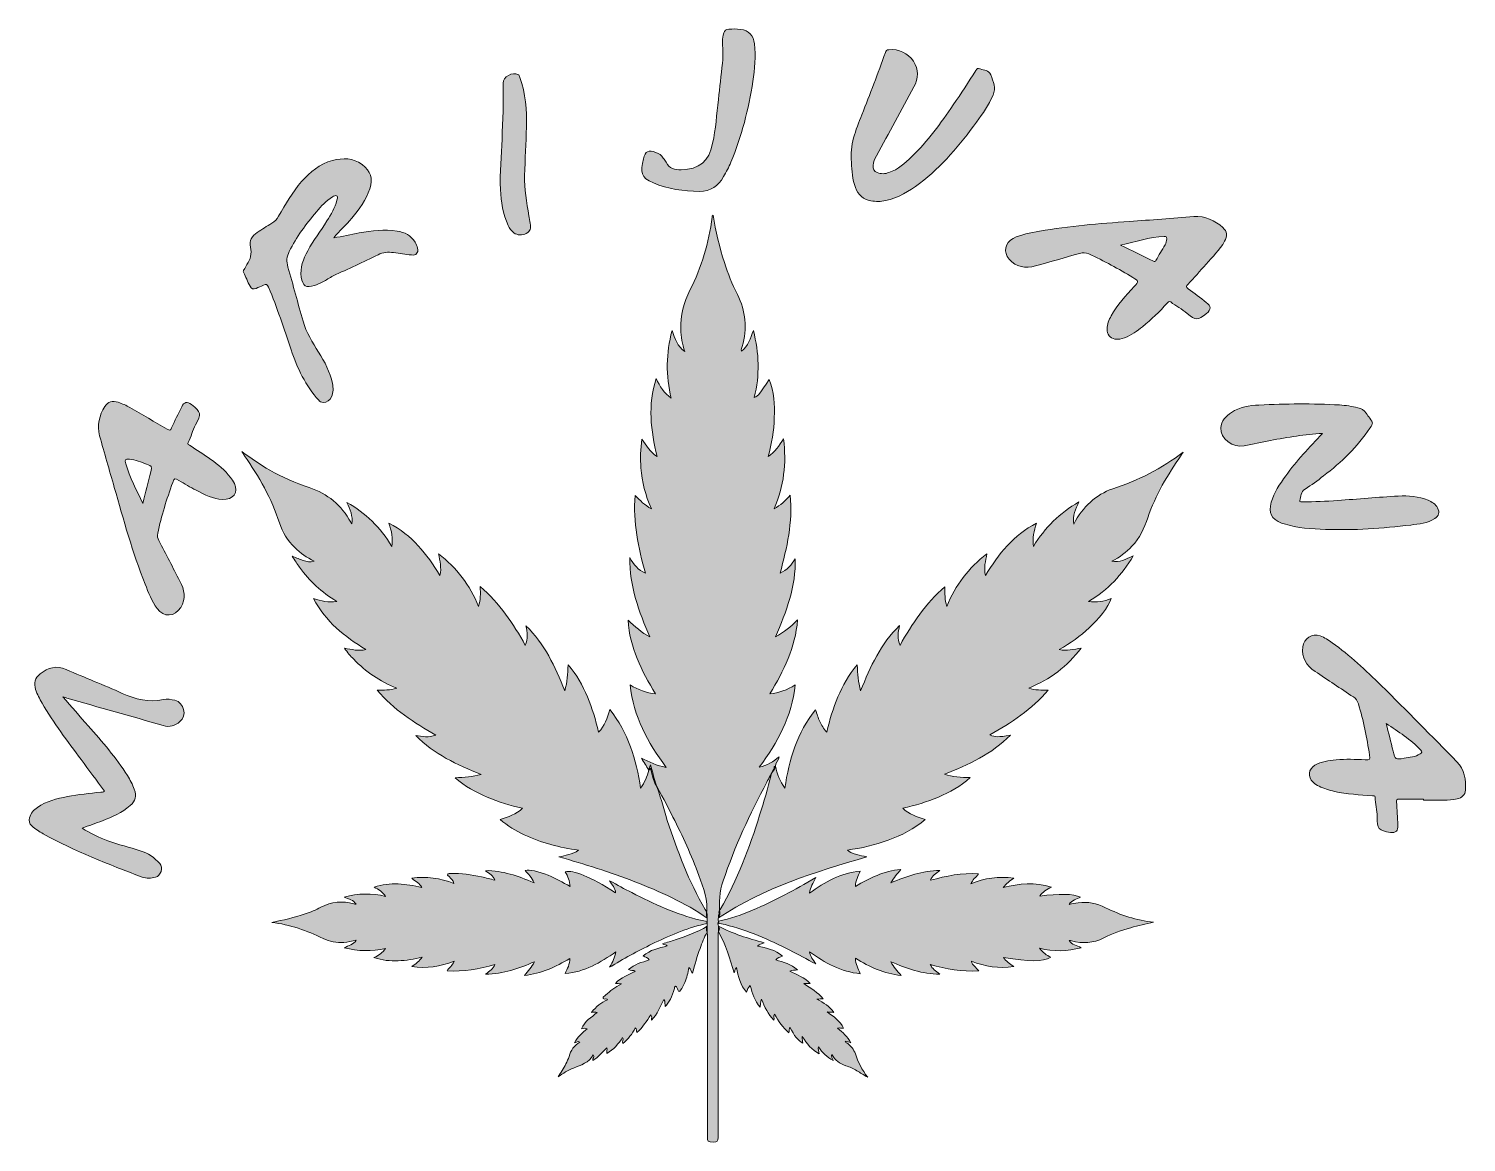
# Model space of a CAD drawing. Extents: x 506 to 1471, y -1363 to -615.
import ezdxf

# ---------------------------------------------------------------- set-up
doc = ezdxf.new("R2010")
doc.units = 0
doc.header["$MEASUREMENT"] = 0
doc.layers.add('katman 1', color=7, linetype='Continuous')

# ---------------------------------------------------------------- blocks, each defined once
blk = doc.blocks.new('block 2')
at = {"layer": 'katman 1', "true_color": 0xffffff}
h = blk.add_hatch(color=7, dxfattribs=at)
h.dxf.hatch_style = 2
edge = h.paths.add_edge_path()
edge.add_spline(control_points=[(971.89, -628.8), (971.81, -624.97), (971.29, -621.11), (972.67, -617.37), (973.25, -615.8), (974.01, -614.87), (975.97, -614.8), (978.59, -614.7), (981.18, -614.54), (983.8, -614.93), (989.37, -615.77), (992.54, -619.05), (993.19, -624.66), (994.18, -633.12), (993.39, -641.54), (992.1, -649.88), (989.22, -668.53), (984.64, -686.76), (977.35, -704.22), (975.96, -707.54), (974.17, -710.67), (972.47, -713.84), (968.98, -720.37), (963.72, -723.78), (956.25, -723.76), (945.58, -723.73), (935.14, -722.25), (925.3, -718.07), (916.7, -714.43), (916.26, -710.8), (918.6, -701.83), (919.93, -696.69), (921.88, -695.85), (926.9, -697.61), (928.98, -698.34), (930.67, -699.54), (931.92, -701.36), (932.57, -702.31), (933.34, -703.19), (933.86, -704.2), (936.01, -708.36), (939.71, -709.42), (943.97, -709.3), (956.23, -708.97), (962.55, -703.61), (965.07, -691.55), (967.1, -681.82), (967.87, -671.93), (968.96, -662.09), (969.87, -653.94), (970.74, -645.79), (971.7, -637.66), (972.05, -634.7), (971.77, -631.75), (971.89, -628.8)], knot_values=[0, 0, 0, 0, 1, 1, 1, 2, 2, 2, 3, 3, 3, 4, 4, 4, 5, 5, 5, 6, 6, 6, 7, 7, 7, 8, 8, 8, 9, 9, 9, 10, 10, 10, 11, 11, 11, 12, 12, 12, 13, 13, 13, 14, 14, 14, 15, 15, 15, 16, 16, 16, 17, 17, 17, 18, 18, 18, 18], degree=3, periodic=1)
h = blk.add_hatch(color=7, dxfattribs=at)
h.dxf.hatch_style = 2
edge = h.paths.add_edge_path()
edge.add_spline(control_points=[(1058.38, -704.34), (1057.08, -692.85), (1061.21, -682.58), (1065.31, -672.26), (1070.79, -658.44), (1076.16, -644.56), (1081.15, -630.55), (1081.57, -629.38), (1081.96, -628.71), (1083.45, -628.6), (1090.46, -628.11), (1096.05, -630.69), (1099.93, -636.4), (1103.67, -641.91), (1103.52, -647.8), (1100.36, -653.61), (1091.96, -669.06), (1083.54, -684.5), (1075.15, -699.95), (1074.05, -701.96), (1073.11, -704.01), (1072.83, -706.37), (1072.54, -708.81), (1073.47, -710.23), (1075.67, -711.14), (1078.33, -712.24), (1080.92, -712.03), (1083.56, -711.12), (1089.63, -709.02), (1094.31, -704.9), (1098.78, -700.55), (1109.53, -690.09), (1118.4, -678.1), (1126.76, -665.71), (1131.94, -658.04), (1136.94, -650.26), (1141.96, -642.48), (1142.7, -641.34), (1143.36, -640.72), (1144.68, -641.45), (1144.75, -641.49), (1144.84, -641.49), (1144.92, -641.52), (1147.49, -642.43), (1150.54, -642.16), (1151.91, -645.58), (1153.71, -650.05), (1155.65, -654.32), (1153.46, -659.23), (1150.57, -665.71), (1146.55, -671.48), (1142.42, -677.19), (1131.34, -692.53), (1119.25, -706.96), (1104.06, -718.48), (1097.17, -723.71), (1089.9, -728.22), (1081.26, -730), (1078.01, -730.67), (1074.73, -730.7), (1071.47, -730.17), (1066.19, -729.32), (1062.96, -726.03), (1061.02, -721.2), (1058.84, -715.76), (1058.58, -710.04), (1058.38, -704.34)], knot_values=[0, 0, 0, 0, 1, 1, 1, 2, 2, 2, 3, 3, 3, 4, 4, 4, 5, 5, 5, 6, 6, 6, 7, 7, 7, 8, 8, 8, 9, 9, 9, 10, 10, 10, 11, 11, 11, 12, 12, 12, 13, 13, 13, 14, 14, 14, 15, 15, 15, 16, 16, 16, 17, 17, 17, 18, 18, 18, 19, 19, 19, 20, 20, 20, 21, 21, 21, 22, 22, 22, 22], degree=3, periodic=1)
h = blk.add_hatch(color=7, dxfattribs=at)
h.dxf.hatch_style = 2
edge = h.paths.add_edge_path()
edge.add_spline(control_points=[(823.57, -688.63), (824.07, -676.1), (824.69, -663.57), (824.29, -651.02), (824.17, -646.99), (830.68, -643.25), (834.27, -645.18), (835.12, -645.63), (835.23, -646.47), (835.5, -647.21), (839.5, -658), (840.34, -669.25), (840, -680.61), (839.68, -691.42), (839.04, -702.22), (838.75, -713.03), (838.51, -722.16), (840.28, -731.13), (841.63, -740.12), (841.89, -741.82), (842.19, -743.51), (842.49, -745.2), (843.16, -748.95), (842.64, -750.33), (839.88, -751.98), (837.39, -753.48), (833.83, -753.35), (831.53, -751.63), (829.77, -750.32), (828.57, -748.56), (827.69, -746.6), (824.26, -738.94), (822.84, -730.83), (822.48, -722.51), (821.99, -711.19), (823.13, -699.92), (823.57, -688.63)], knot_values=[0, 0, 0, 0, 1, 1, 1, 2, 2, 2, 3, 3, 3, 4, 4, 4, 5, 5, 5, 6, 6, 6, 7, 7, 7, 8, 8, 8, 9, 9, 9, 10, 10, 10, 11, 11, 11, 12, 12, 12, 12], degree=3, periodic=1)
h = blk.add_hatch(color=7, dxfattribs=at)
h.dxf.hatch_style = 2
edge = h.paths.add_edge_path()
edge.add_spline(control_points=[(710.55, -755.07), (716.25, -753.94), (721.93, -752.72), (727.65, -751.7), (736.06, -750.2), (744.51, -749.03), (753.07, -750.45), (758.1, -751.28), (762.45, -753.3), (765.21, -757.89), (765.98, -759.17), (766.58, -760.51), (766.85, -761.97), (767.45, -765.18), (765.93, -766.87), (762.67, -766.5), (758.68, -766.05), (754.69, -765.57), (750.73, -764.94), (747.08, -764.36), (743.74, -764.68), (740.3, -766.36), (730.32, -771.26), (720.17, -775.82), (710.14, -780.6), (707.71, -781.76), (705.49, -783.35), (703.1, -784.59), (701.29, -785.53), (699.4, -786.36), (697.47, -787.01), (691.97, -788.88), (689.52, -787.33), (688.68, -781.48), (687.75, -774.98), (690.05, -769.19), (693.03, -763.66), (696.82, -756.66), (701.7, -750.35), (705.95, -743.64), (708.72, -739.27), (711.28, -734.8), (712.68, -729.78), (712.93, -728.89), (713.54, -727.66), (712.79, -727.01), (711.82, -726.17), (710.56, -726.85), (709.6, -727.44), (705.36, -730.08), (702.05, -733.74), (698.88, -737.5), (691.89, -745.79), (685.41, -754.43), (680.59, -764.2), (678.93, -767.56), (678.58, -770.85), (679.69, -774.61), (683.26, -786.69), (686.42, -798.89), (689.88, -811.01), (692.04, -818.57), (696.21, -825.16), (700.32, -831.76), (704.41, -838.32), (708.03, -845.09), (709.59, -852.76), (710.2, -855.75), (710.36, -858.77), (709.04, -861.68), (707.92, -864.15), (706.16, -865.55), (703.32, -865.51), (702.06, -865.49), (701.25, -865.1), (700.4, -864.14), (691.59, -854.22), (685.99, -842.59), (681.81, -830.13), (677.07, -816.03), (672.44, -801.89), (666.74, -788.12), (665.89, -786.08), (665.14, -785.75), (663.28, -786.78), (661.72, -787.65), (659.95, -788.14), (658.33, -788.91), (656.43, -789.82), (655.3, -789.08), (654.3, -787.45), (652.51, -784.49), (651.51, -781.17), (649.89, -778.14), (649.52, -777.45), (649.85, -776.91), (650.22, -776.33), (650.91, -775.22), (651.44, -774), (652.19, -772.94), (654.7, -769.41), (655.55, -765.59), (654.57, -761.35), (653.53, -756.86), (655.57, -753.72), (659.13, -751.36), (662.34, -749.24), (665.59, -747.17), (668.9, -745.2), (670.87, -744.04), (672.33, -742.52), (673.47, -740.54), (678.14, -732.47), (682.61, -724.24), (688.88, -717.22), (694.63, -710.77), (701, -705.23), (709.64, -703.01), (716.66, -701.21), (723.45, -701.16), (729.56, -705.79), (735.37, -710.19), (736.89, -715.03), (734.68, -722.02), (732.27, -729.6), (727.52, -735.76), (722.58, -741.8), (718.84, -746.37), (714.33, -750.21), (710.55, -755.07)], knot_values=[0, 0, 0, 0, 1, 1, 1, 2, 2, 2, 3, 3, 3, 4, 4, 4, 5, 5, 5, 6, 6, 6, 7, 7, 7, 8, 8, 8, 9, 9, 9, 10, 10, 10, 11, 11, 11, 12, 12, 12, 13, 13, 13, 14, 14, 14, 15, 15, 15, 16, 16, 16, 17, 17, 17, 18, 18, 18, 19, 19, 19, 20, 20, 20, 21, 21, 21, 22, 22, 22, 23, 23, 23, 24, 24, 24, 25, 25, 25, 26, 26, 26, 27, 27, 27, 28, 28, 28, 29, 29, 29, 30, 30, 30, 31, 31, 31, 32, 32, 32, 33, 33, 33, 34, 34, 34, 35, 35, 35, 36, 36, 36, 37, 37, 37, 38, 38, 38, 39, 39, 39, 40, 40, 40, 41, 41, 41, 42, 42, 42, 43, 43, 43, 43], degree=3, periodic=1)
at = {"layer": 'katman 1', "true_color": 0x738600}
h = blk.add_hatch(color=56, dxfattribs=at)
h.dxf.hatch_style = 2
edge = h.paths.add_edge_path()
edge.add_spline(control_points=[(922.18, -1112.49), (920.52, -1109.81), (918.85, -1107.12), (917.19, -1104.43), (922.43, -1107.05), (927.55, -1109.59), (933.79, -1110.67), (921.55, -1093.93), (911.82, -1076.51), (909.7, -1055.33), (915.16, -1058.52), (920.43, -1060.84), (926.75, -1061.21), (921.95, -1053.54), (917.71, -1045.84), (914.46, -1037.65), (911.22, -1029.51), (908.62, -1021.2), (908.23, -1011.79), (912.92, -1016.1), (917.22, -1020.11), (922.92, -1023.11), (915.59, -1006.02), (909.21, -989.09), (909.37, -969.81), (912.23, -974.3), (914.87, -978.19), (919.9, -980.32), (915.02, -963.11), (911.48, -946.09), (913, -927.99), (916.36, -931.41), (919.42, -934.64), (923.92, -936.92), (919.83, -927.91), (917.65, -918.89), (916.94, -909.56), (916.46, -903.28), (916.54, -896.96), (917.53, -890.24), (920.52, -894.54), (923.07, -898.83), (927.71, -901.88), (923.53, -884.44), (921.4, -867.33), (927.15, -849.58), (929.54, -854.93), (932.52, -859.15), (937.3, -862.78), (933.42, -847.35), (933.87, -832.57), (937.8, -817.32), (939.8, -822.72), (941.34, -827.88), (946.39, -831.38), (944.78, -826.24), (943.84, -821.41), (943.66, -816.43), (943.33, -807.09), (945.74, -798.49), (949.85, -790.18), (957.54, -774.66), (962.74, -758.35), (964.68, -741.07), (964.73, -740.62), (964.69, -740.07), (965.39, -739.76), (967.24, -750.59), (969.66, -761.23), (972.99, -771.65), (975.33, -778.99), (978.21, -786.09), (981.7, -792.97), (987.4, -804.19), (988.42, -815.94), (984.95, -828.06), (984.71, -828.9), (984.13, -829.69), (984.44, -831.03), (989, -827.57), (990.49, -822.55), (992.44, -817.25), (996.31, -832.49), (996.87, -847.25), (993.06, -862.15), (995.7, -861.17), (997.07, -859.52), (1003.11, -850.06), (1006.28, -858.47), (1006.79, -867.08), (1006.53, -875.77), (1006.26, -884.48), (1004.8, -893.03), (1002.38, -901.97), (1007.04, -898.87), (1009.72, -894.73), (1012.71, -890.08), (1014.76, -906.48), (1013.02, -921.8), (1006.32, -936.96), (1010.71, -934.62), (1013.88, -931.62), (1017.22, -927.87), (1018.87, -946.06), (1015.15, -963.04), (1010.38, -980.24), (1015.33, -978.29), (1017.96, -974.44), (1020.64, -970.5), (1021.04, -989.09), (1014.67, -1005.97), (1007.34, -1023.08), (1013.08, -1020.1), (1017.4, -1016.02), (1022.15, -1011.65), (1020.66, -1030.24), (1012.82, -1045.91), (1003.56, -1061.19), (1009.76, -1060.89), (1015.03, -1058.54), (1020.53, -1055.33), (1018.43, -1076.52), (1008.72, -1093.91), (996.45, -1110.64), (1001.8, -1109.58), (1005.75, -1106.65), (1009.86, -1103.59), (1009.46, -1106.06), (1007.09, -1107.51), (1007.29, -1109.96), (1006.71, -1110.71), (1007.14, -1111.93), (1006.12, -1112.47), (1004.24, -1114.99), (1002.97, -1117.87), (1001.51, -1120.61), (990.14, -1142.02), (979.91, -1163.93), (972.14, -1186.96), (969.69, -1194.2), (969.45, -1201.39), (969.86, -1208.78), (969.85, -1209.86), (969.68, -1210.88), (969.06, -1211.8), (968.73, -1212.55), (968.55, -1213.31), (969.03, -1214.07), (969.67, -1214.83), (968.74, -1215.19), (968.62, -1215.76), (968.74, -1216.29), (968.85, -1216.82), (968.97, -1217.35), (969.88, -1218.58), (970.06, -1219.81), (968.94, -1221.03), (968.88, -1222), (968.77, -1222.98), (968.77, -1223.95), (968.76, -1269.09), (968.73, -1314.23), (968.83, -1359.37), (968.83, -1361.93), (968.13, -1362.51), (965.72, -1362.39), (961.57, -1362.18), (961.57, -1362.33), (961.57, -1358.29), (961.57, -1313.73), (961.57, -1269.16), (961.56, -1224.6), (961.56, -1223.53), (961.5, -1222.47), (961.46, -1221.4), (960.69, -1220.09), (960.8, -1218.78), (961.45, -1217.47), (961.45, -1216.82), (961.46, -1216.17), (961.46, -1215.52), (961.19, -1215.06), (961.15, -1214.59), (961.46, -1214.13), (961.46, -1213.44), (961.46, -1212.75), (961.46, -1212.06), (961.15, -1211.18), (960.89, -1210.28), (960.96, -1209.33), (962.19, -1200.09), (958.93, -1191.71), (955.84, -1183.33), (950.87, -1169.86), (944.87, -1156.84), (938.42, -1144.03), (934.56, -1136.35), (930.52, -1128.74), (926.27, -1121.27), (924.64, -1118.1), (924.4, -1114.52), (923.28, -1111.17), (923.03, -1111.71), (922.94, -1112.39), (922.18, -1112.49)], knot_values=[0, 0, 0, 0, 1, 1, 1, 2, 2, 2, 3, 3, 3, 4, 4, 4, 5, 5, 5, 6, 6, 6, 7, 7, 7, 8, 8, 8, 9, 9, 9, 10, 10, 10, 11, 11, 11, 12, 12, 12, 13, 13, 13, 14, 14, 14, 15, 15, 15, 16, 16, 16, 17, 17, 17, 18, 18, 18, 19, 19, 19, 20, 20, 20, 21, 21, 21, 22, 22, 22, 23, 23, 23, 24, 24, 24, 25, 25, 25, 26, 26, 26, 27, 27, 27, 28, 28, 28, 29, 29, 29, 30, 30, 30, 31, 31, 31, 32, 32, 32, 33, 33, 33, 34, 34, 34, 35, 35, 35, 36, 36, 36, 37, 37, 37, 38, 38, 38, 39, 39, 39, 40, 40, 40, 41, 41, 41, 42, 42, 42, 43, 43, 43, 44, 44, 44, 45, 45, 45, 46, 46, 46, 47, 47, 47, 48, 48, 48, 49, 49, 49, 50, 50, 50, 51, 51, 51, 52, 52, 52, 53, 53, 53, 54, 54, 54, 55, 55, 55, 56, 56, 56, 57, 57, 57, 58, 58, 58, 59, 59, 59, 60, 60, 60, 61, 61, 61, 62, 62, 62, 63, 63, 63, 64, 64, 64, 65, 65, 65, 66, 66, 66, 67, 67, 67, 68, 68, 68, 68], degree=3, periodic=1)
at = {"layer": 'katman 1', "true_color": 0xffffff}
h = blk.add_hatch(color=7, dxfattribs=at)
h.dxf.hatch_style = 2
edge = h.paths.add_edge_path()
edge.add_spline(control_points=[(1296.58, -772.73), (1300.94, -767.74), (1305.82, -763.18), (1309.08, -757.29), (1310.94, -753.93), (1310.74, -750.59), (1307.96, -748.12), (1302.41, -743.19), (1296.07, -740.12), (1288.34, -740.73), (1273.97, -741.87), (1259.59, -743.01), (1245.21, -743.99), (1224.93, -745.37), (1204.68, -747.02), (1184.63, -750.5), (1178.59, -751.55), (1172.5, -752.59), (1166.94, -755.37), (1161.56, -758.05), (1160.29, -764.8), (1164.22, -769.3), (1169.08, -774.87), (1175.24, -775.66), (1181.94, -773.83), (1191.88, -771.12), (1201.79, -768.3), (1211.68, -765.42), (1213.85, -764.79), (1215.75, -764.92), (1217.8, -765.83), (1228.07, -770.37), (1237.8, -775.91), (1247.44, -781.63), (1251.59, -784.09), (1251.56, -784.12), (1248.3, -787.65), (1242.64, -793.8), (1237.02, -800), (1232.92, -807.36), (1231.4, -810.09), (1230.05, -812.89), (1230.05, -816.12), (1230.04, -819.92), (1231.92, -822.35), (1235.38, -822.96), (1237.63, -823.35), (1239.77, -822.9), (1241.87, -822.09), (1246.35, -820.35), (1250.23, -817.63), (1253.95, -814.66), (1259.93, -809.9), (1265.24, -804.42), (1270.55, -798.94), (1271.09, -798.39), (1271.53, -796.94), (1272.84, -798.06), (1276.29, -800.97), (1280.51, -802.76), (1283.93, -805.75), (1289.68, -810.77), (1290.95, -810.69), (1296.92, -805.79), (1300.16, -803.13), (1300.12, -800.94), (1296.76, -798.38), (1292.73, -795.29), (1288.73, -792.14), (1284.61, -789.18), (1283.1, -788.1), (1283.28, -787.45), (1284.4, -786.24), (1288.51, -781.79), (1292.59, -777.29), (1296.58, -772.73)], knot_values=[0, 0, 0, 0, 1, 1, 1, 2, 2, 2, 3, 3, 3, 4, 4, 4, 5, 5, 5, 6, 6, 6, 7, 7, 7, 8, 8, 8, 9, 9, 9, 10, 10, 10, 11, 11, 11, 12, 12, 12, 13, 13, 13, 14, 14, 14, 15, 15, 15, 16, 16, 16, 17, 17, 17, 18, 18, 18, 19, 19, 19, 20, 20, 20, 21, 21, 21, 22, 22, 22, 23, 23, 23, 24, 24, 24, 25, 25, 25, 25], degree=3, periodic=1)
edge = h.paths.add_edge_path()
edge.add_spline(control_points=[(1270.15, -755.64), (1270.07, -757.06), (1269.74, -758.42), (1269.05, -759.63), (1267.04, -763.19), (1264.92, -766.68), (1262.92, -770.24), (1262.41, -771.16), (1261.94, -771.03), (1261.18, -770.66), (1254.01, -767.12), (1246.83, -763.61), (1239.03, -759.8), (1249.25, -757.56), (1258.61, -754.5), (1268.5, -754.09), (1269.89, -754.03), (1270.22, -754.39), (1270.15, -755.64)], knot_values=[0, 0, 0, 0, 1, 1, 1, 2, 2, 2, 3, 3, 3, 4, 4, 4, 5, 5, 5, 6, 6, 6, 6], degree=3, periodic=1)
h = blk.add_hatch(color=7, dxfattribs=at)
h.dxf.hatch_style = 2
edge = h.paths.add_edge_path()
edge.add_spline(control_points=[(643.72, -920.01), (643.03, -918.54), (642.09, -917.16), (641.09, -915.88), (637.4, -911.09), (632.79, -907.26), (627.89, -903.8), (623.21, -900.5), (618.34, -897.45), (613.59, -894.25), (613.04, -893.88), (611.88, -893.76), (612.62, -892.48), (614.78, -888.71), (615.53, -884.35), (617.66, -880.53), (621.69, -873.29), (621.39, -872.15), (614.95, -867.05), (612.08, -864.77), (609.98, -865.19), (608.35, -868.5), (606.04, -873.19), (603.69, -877.87), (601.61, -882.67), (600.78, -884.57), (600.12, -884.4), (598.62, -883.51), (590.3, -878.61), (581.93, -873.82), (573.58, -868.97), (571.09, -867.53), (568.45, -866.41), (565.75, -865.46), (561.86, -864.1), (558.66, -864.88), (556.7, -868.18), (553.08, -874.25), (551.18, -880.82), (553.15, -887.9), (556.36, -899.49), (559.77, -911.02), (563.07, -922.59), (569.29, -944.46), (575.37, -966.37), (583.75, -987.55), (586.01, -993.26), (588.27, -998.99), (591.88, -1004.01), (596.23, -1010.06), (603.85, -1009.69), (607.69, -1003.32), (611.31, -997.31), (610.21, -991.41), (607.16, -985.57), (602.42, -976.51), (597.73, -967.44), (592.95, -958.4), (592.1, -956.78), (591.9, -955.21), (592.28, -953.45), (594.73, -941.82), (598.29, -930.52), (602.29, -919.35), (603.35, -916.38), (603.62, -916.35), (606.47, -917.99), (610.3, -920.2), (614.07, -922.5), (617.99, -924.54), (623.88, -927.59), (629.87, -930.44), (635.45, -930.82), (643.42, -930.91), (646.56, -926.13), (643.72, -920.01)], knot_values=[0, 0, 0, 0, 1, 1, 1, 2, 2, 2, 3, 3, 3, 4, 4, 4, 5, 5, 5, 6, 6, 6, 7, 7, 7, 8, 8, 8, 9, 9, 9, 10, 10, 10, 11, 11, 11, 12, 12, 12, 13, 13, 13, 14, 14, 14, 15, 15, 15, 16, 16, 16, 17, 17, 17, 18, 18, 18, 19, 19, 19, 20, 20, 20, 21, 21, 21, 22, 22, 22, 23, 23, 23, 24, 24, 24, 25, 25, 25, 25], degree=3, periodic=1)
edge = h.paths.add_edge_path()
edge.add_spline(control_points=[(587.57, -912.11), (585.79, -919.07), (584.01, -926.02), (582.13, -933.36), (578.05, -924.35), (573.33, -916.03), (570.81, -906.76), (570.01, -903.85), (570.23, -903.52), (573.31, -903.68), (577.38, -903.89), (581.02, -905.67), (584.78, -906.99), (588.54, -908.3), (588.53, -908.33), (587.57, -912.11)], knot_values=[0, 0, 0, 0, 1, 1, 1, 2, 2, 2, 3, 3, 3, 4, 4, 4, 5, 5, 5, 5], degree=3, periodic=1)
h = blk.add_hatch(color=7, dxfattribs=at)
h.dxf.hatch_style = 2
edge = h.paths.add_edge_path()
edge.add_spline(control_points=[(1374.8, -886.39), (1368.63, -886.62), (1363.05, -887.32), (1357.48, -888.12), (1345.65, -889.83), (1333.93, -892.15), (1322.25, -894.74), (1314.77, -896.39), (1305.96, -889.63), (1306.56, -882.64), (1306.95, -877.96), (1309.85, -874.7), (1313.65, -872.27), (1319.28, -868.69), (1325.62, -867.6), (1332.16, -867.29), (1350.19, -866.44), (1368.23, -866.18), (1386.26, -867.24), (1390.43, -867.49), (1394.54, -868.25), (1398.64, -869.09), (1401.08, -869.59), (1402.85, -870.74), (1404.18, -872.76), (1404.95, -873.92), (1405.81, -875.02), (1406.62, -876.15), (1408.93, -879.35), (1408.96, -879.37), (1406.74, -882.74), (1398.37, -895.42), (1387.5, -905.69), (1375.56, -914.9), (1371.54, -918.01), (1367.47, -921.07), (1363.17, -923.76), (1360.12, -925.67), (1360.41, -928.75), (1359.65, -931.45), (1359.33, -932.61), (1360.83, -932.2), (1361.49, -932.21), (1369.36, -932.36), (1377.22, -932.02), (1385.07, -931.44), (1398.64, -930.45), (1412.19, -929.2), (1425.77, -928.41), (1432.57, -928.01), (1439.38, -928.65), (1445.82, -931.26), (1448.46, -932.33), (1450.73, -933.88), (1452.15, -936.44), (1453.77, -939.36), (1453.09, -941.74), (1450.29, -943.56), (1445.35, -946.76), (1439.65, -947.23), (1434.08, -947.91), (1415.09, -950.22), (1396.03, -951.49), (1376.9, -950.83), (1367.49, -950.51), (1358.07, -950.01), (1348.98, -947.09), (1348.44, -946.92), (1347.89, -946.75), (1347.36, -946.54), (1340.36, -943.83), (1338.36, -939.86), (1340.41, -932.65), (1342.3, -925.99), (1346.15, -920.38), (1350.11, -914.85), (1357.33, -904.76), (1365.98, -895.89), (1374.8, -886.39)], knot_values=[0, 0, 0, 0, 1, 1, 1, 2, 2, 2, 3, 3, 3, 4, 4, 4, 5, 5, 5, 6, 6, 6, 7, 7, 7, 8, 8, 8, 9, 9, 9, 10, 10, 10, 11, 11, 11, 12, 12, 12, 13, 13, 13, 14, 14, 14, 15, 15, 15, 16, 16, 16, 17, 17, 17, 18, 18, 18, 19, 19, 19, 20, 20, 20, 21, 21, 21, 22, 22, 22, 23, 23, 23, 24, 24, 24, 25, 25, 25, 26, 26, 26, 26], degree=3, periodic=1)
at = {"layer": 'katman 1', "true_color": 0x8d0084}
h = blk.add_hatch(color=216, dxfattribs=at)
h.dxf.hatch_style = 2
edge = h.paths.add_edge_path()
edge.add_spline(control_points=[(922.18, -1112.49), (922.49, -1111.5), (922.8, -1110.5), (923.27, -1108.97), (924.5, -1113.31), (925.59, -1117.16), (926.68, -1121), (929.95, -1129.23), (931.87, -1137.89), (934.63, -1146.29), (941.43, -1166.94), (948.95, -1187.28), (960.13, -1206.07), (960.72, -1207.06), (961.23, -1208.07), (961.48, -1209.2), (961.48, -1210.16), (961.47, -1211.11), (961.46, -1212.06), (946.42, -1201.47), (929.75, -1194.08), (912.71, -1187.48), (896.07, -1181.03), (879.07, -1175.65), (861.8, -1170.83), (866.19, -1169.78), (870.73, -1169.27), (875.02, -1166.36), (868.47, -1165.32), (862.35, -1164.23), (856.36, -1162.56), (850.2, -1160.85), (844.2, -1158.71), (838.42, -1155.96), (832.72, -1153.25), (827.36, -1150.02), (822.3, -1145.61), (827.89, -1144.12), (832.9, -1142.23), (837.37, -1138.18), (829.02, -1136.23), (821.15, -1133.93), (813.6, -1130.68), (805.99, -1127.41), (798.72, -1123.57), (792.15, -1117.62), (798.19, -1117.44), (803.8, -1117.22), (809.52, -1115.37), (793.31, -1108.92), (777.82, -1101.87), (765.61, -1089.24), (770, -1090.13), (774.33, -1090.85), (779.1, -1088.99), (764.48, -1080.74), (750.8, -1071.89), (739.75, -1058.84), (744.21, -1058.82), (748.31, -1058.93), (752.86, -1057.42), (741.41, -1052.95), (731.99, -1046.49), (723.92, -1038.06), (721.77, -1035.82), (719.67, -1033.54), (717.71, -1030.61), (722.59, -1031.57), (727.13, -1032.65), (732.12, -1031.59), (717.79, -1022.82), (704.94, -1012.87), (696.99, -997.18), (702.12, -999.13), (706.97, -1000.05), (712.48, -999.17), (702.29, -993.2), (694.24, -985.5), (687.59, -976.31), (685.98, -974.09), (684.54, -971.75), (682.61, -968.85), (685.59, -970.02), (687.8, -970.95), (690.06, -971.75), (692.28, -972.53), (694.55, -973), (697.46, -972.25), (692.31, -969.69), (688.04, -966.78), (684.33, -963.05), (679.64, -958.3), (676.03, -952.86), (674.02, -946.52), (668.79, -930.01), (660.19, -915.28), (650.43, -901.15), (649.85, -900.3), (649.28, -899.45), (648.81, -898.5), (654.82, -903.05), (660.99, -907.31), (667.54, -911.01), (675.97, -915.78), (684.79, -919.69), (693.97, -922.72), (706.41, -926.83), (715.73, -934.52), (721.88, -946.07), (722.03, -946.35), (722.23, -946.6), (722.61, -947.17), (723.62, -941.71), (721.32, -937.39), (719.4, -932.83), (725.64, -936.19), (731.18, -940.47), (736.27, -945.38), (741.35, -950.29), (745.7, -955.76), (749.55, -962.32), (750.25, -956.75), (749.53, -951.93), (747.45, -946.67), (763.18, -954.64), (773.05, -967.42), (781.9, -981.82), (782.56, -979.04), (782.43, -976.68), (782.17, -974.36), (781.92, -972.1), (781.38, -969.88), (780.9, -967.24), (793.14, -976.69), (802.14, -988.16), (807.73, -1002.52), (809.26, -998.22), (809.11, -993.99), (808.94, -989.27), (822.12, -1000.39), (831.07, -1014.12), (839.23, -1028.76), (841.23, -1024.27), (840.47, -1019.98), (839.68, -1015.56), (852.19, -1027.59), (859.2, -1042.94), (865.67, -1059.21), (867.58, -1053.35), (867.64, -1047.83), (867.96, -1041.85), (873.82, -1048.45), (877.71, -1055.66), (880.96, -1063.28), (884.19, -1070.86), (886.53, -1078.72), (888.45, -1087.08), (892.49, -1082.71), (894.4, -1077.66), (895.93, -1071.89), (908.53, -1087.33), (913.7, -1105.28), (916.65, -1124.67), (919.47, -1120.73), (921.23, -1116.8), (922.18, -1112.49)], knot_values=[0, 0, 0, 0, 1, 1, 1, 2, 2, 2, 3, 3, 3, 4, 4, 4, 5, 5, 5, 6, 6, 6, 7, 7, 7, 8, 8, 8, 9, 9, 9, 10, 10, 10, 11, 11, 11, 12, 12, 12, 13, 13, 13, 14, 14, 14, 15, 15, 15, 16, 16, 16, 17, 17, 17, 18, 18, 18, 19, 19, 19, 20, 20, 20, 21, 21, 21, 22, 22, 22, 23, 23, 23, 24, 24, 24, 25, 25, 25, 26, 26, 26, 27, 27, 27, 28, 28, 28, 29, 29, 29, 30, 30, 30, 31, 31, 31, 32, 32, 32, 33, 33, 33, 34, 34, 34, 35, 35, 35, 36, 36, 36, 37, 37, 37, 38, 38, 38, 39, 39, 39, 40, 40, 40, 41, 41, 41, 42, 42, 42, 43, 43, 43, 44, 44, 44, 45, 45, 45, 46, 46, 46, 47, 47, 47, 48, 48, 48, 49, 49, 49, 50, 50, 50, 51, 51, 51, 52, 52, 52, 53, 53, 53, 54, 54, 54, 55, 55, 55, 55], degree=3, periodic=1)
at = {"layer": 'katman 1', "true_color": 0x219d00}
h = blk.add_hatch(color=84, dxfattribs=at)
h.dxf.hatch_style = 2
edge = h.paths.add_edge_path()
edge.add_spline(control_points=[(1006.1, -1111.97), (1007.14, -1111.69), (1005.56, -1109.84), (1007.29, -1109.96), (1008.51, -1115.13), (1010.22, -1120.09), (1013.59, -1124.7), (1016.49, -1105.4), (1021.7, -1087.44), (1034.21, -1071.93), (1035.24, -1074.8), (1035.84, -1077.47), (1037.04, -1079.9), (1038.26, -1082.4), (1039.6, -1084.81), (1041.75, -1087.01), (1045.72, -1070.74), (1050.94, -1055.29), (1062.2, -1041.8), (1062.65, -1047.87), (1062.66, -1053.39), (1064.54, -1059.2), (1071.1, -1043.01), (1077.99, -1027.53), (1090.6, -1015.48), (1089.82, -1019.89), (1088.94, -1024.22), (1091, -1028.73), (1099.13, -1014.2), (1108.08, -1000.48), (1121.19, -989.32), (1121.19, -993.97), (1120.96, -998.14), (1122.5, -1002.52), (1128.12, -988.19), (1137.06, -976.71), (1149.35, -967.23), (1148.47, -972.18), (1147.15, -976.71), (1148.38, -981.8), (1157.16, -967.33), (1167.16, -954.66), (1182.75, -946.65), (1180.79, -951.85), (1179.91, -956.67), (1180.66, -962.29), (1188.25, -949.51), (1198.37, -939.97), (1211.2, -932.34), (1209.09, -937.29), (1206.6, -941.65), (1207.68, -947.24), (1210.71, -941.4), (1214.33, -936.52), (1218.96, -932.44), (1223.37, -928.54), (1228.3, -925.43), (1233.87, -923.57), (1250.95, -917.89), (1266.87, -910.03), (1281.32, -898.92), (1280.87, -899.57), (1280.42, -900.23), (1279.98, -900.88), (1270.86, -914.05), (1262.59, -927.71), (1257.46, -942.97), (1255.07, -950.07), (1251.97, -956.63), (1246.84, -962.12), (1242.95, -966.29), (1238.39, -969.55), (1233.3, -972.23), (1238.44, -973.23), (1242.74, -970.93), (1247.63, -968.52), (1243.96, -975.16), (1239.64, -980.69), (1234.77, -985.78), (1229.84, -990.95), (1224.3, -995.41), (1217.65, -999.19), (1223.18, -999.95), (1228.02, -999.27), (1232.75, -997.31), (1231.25, -1002.9), (1223.89, -1011.7), (1218.16, -1016.94), (1212.11, -1022.48), (1205.47, -1027.23), (1198, -1031.56), (1203.12, -1032.6), (1207.65, -1031.63), (1212.74, -1030.52), (1203.26, -1042.82), (1191.91, -1051.7), (1177.42, -1057.41), (1181.88, -1058.91), (1185.95, -1058.9), (1190.55, -1058.74), (1179.56, -1071.86), (1165.81, -1080.7), (1151.35, -1088.87), (1155.07, -1090.5), (1156.86, -1090.51), (1165.11, -1089.02), (1152.59, -1101.78), (1137.08, -1108.88), (1120.77, -1115.34), (1126.4, -1117.26), (1131.97, -1117.42), (1138.05, -1117.59), (1131.6, -1123.54), (1124.36, -1127.36), (1116.8, -1130.62), (1109.2, -1133.89), (1101.29, -1136.23), (1092.85, -1138.15), (1097.29, -1142.23), (1102.36, -1144.13), (1107.98, -1145.6), (1100.44, -1152.09), (1092.03, -1156.33), (1083.09, -1159.62), (1074.22, -1162.88), (1065.05, -1164.99), (1055.61, -1166.23), (1057.18, -1167.77), (1058.2, -1168.31), (1061.8, -1169.25), (1063.99, -1169.82), (1066.23, -1170.22), (1068.72, -1170.76), (1033.88, -1181.05), (999.44, -1191.51), (969.06, -1211.8), (968.95, -1210.72), (968.9, -1209.65), (969.43, -1208.65), (969.11, -1207.66), (969.65, -1206.88), (970.1, -1206.13), (981.92, -1186.23), (989.74, -1164.66), (996.68, -1142.71), (999.5, -1133.79), (1002.08, -1124.8), (1004.4, -1115.74), (1004.74, -1114.4), (1005.16, -1113.06), (1006.1, -1111.97)], knot_values=[0, 0, 0, 0, 1, 1, 1, 2, 2, 2, 3, 3, 3, 4, 4, 4, 5, 5, 5, 6, 6, 6, 7, 7, 7, 8, 8, 8, 9, 9, 9, 10, 10, 10, 11, 11, 11, 12, 12, 12, 13, 13, 13, 14, 14, 14, 15, 15, 15, 16, 16, 16, 17, 17, 17, 18, 18, 18, 19, 19, 19, 20, 20, 20, 21, 21, 21, 22, 22, 22, 23, 23, 23, 24, 24, 24, 25, 25, 25, 26, 26, 26, 27, 27, 27, 28, 28, 28, 29, 29, 29, 30, 30, 30, 31, 31, 31, 32, 32, 32, 33, 33, 33, 34, 34, 34, 35, 35, 35, 36, 36, 36, 37, 37, 37, 38, 38, 38, 39, 39, 39, 40, 40, 40, 41, 41, 41, 42, 42, 42, 43, 43, 43, 44, 44, 44, 45, 45, 45, 46, 46, 46, 47, 47, 47, 48, 48, 48, 49, 49, 49, 50, 50, 50, 50], degree=3, periodic=1)
at = {"layer": 'katman 1', "true_color": 0xffffff}
h = blk.add_hatch(color=7, dxfattribs=at)
h.dxf.hatch_style = 2
edge = h.paths.add_edge_path()
edge.add_spline(control_points=[(1465.11, -1106.91), (1448.32, -1089.7), (1431.4, -1072.62), (1414.31, -1055.72), (1403.94, -1045.46), (1393.22, -1035.55), (1381.36, -1026.97), (1378.84, -1025.15), (1376.26, -1023.4), (1373.27, -1022.41), (1367.86, -1020.61), (1362.4, -1024.03), (1361.62, -1029.64), (1360.59, -1037.05), (1363.97, -1042.26), (1369.85, -1046.21), (1378.4, -1051.96), (1386.97, -1057.71), (1395.57, -1063.39), (1397.31, -1064.54), (1398.34, -1065.97), (1398.95, -1067.96), (1402.37, -1079.27), (1404.59, -1090.84), (1406.48, -1102.47), (1406.96, -1105.39), (1406.62, -1105.69), (1403.58, -1105.57), (1397.03, -1105.32), (1390.47, -1105.02), (1383.93, -1105.67), (1379.04, -1106.16), (1374.11, -1106.66), (1369.77, -1109.27), (1365.23, -1112), (1364.74, -1116.95), (1368.55, -1120.63), (1369.73, -1121.78), (1371.14, -1122.62), (1372.61, -1123.37), (1375.84, -1125.01), (1379.3, -1125.99), (1382.82, -1126.8), (1391.24, -1128.75), (1399.85, -1129.11), (1408.42, -1129.81), (1409.11, -1129.86), (1410.26, -1129.31), (1410.25, -1130.72), (1410.24, -1135.15), (1411.64, -1139.43), (1411.57, -1143.9), (1411.44, -1151.98), (1412.58, -1153.21), (1420.51, -1154.38), (1424.13, -1154.92), (1425.74, -1153.33), (1425.51, -1149.56), (1425.19, -1144.33), (1424.97, -1139.09), (1424.65, -1133.85), (1424.57, -1132.57), (1424.78, -1131.95), (1426.32, -1131.98), (1431.81, -1132.08), (1437.3, -1132.02), (1442.78, -1132.02), (1442.78, -1132.22), (1442.78, -1132.42), (1442.78, -1132.63), (1444.26, -1132.63), (1445.73, -1132.63), (1447.21, -1132.63), (1453.26, -1132.63), (1459.34, -1133.22), (1465.34, -1131.88), (1468.52, -1131.16), (1470.64, -1129.19), (1470.88, -1126.09), (1471.42, -1119.02), (1470.2, -1112.12), (1465.11, -1106.91)], knot_values=[0, 0, 0, 0, 1, 1, 1, 2, 2, 2, 3, 3, 3, 4, 4, 4, 5, 5, 5, 6, 6, 6, 7, 7, 7, 8, 8, 8, 9, 9, 9, 10, 10, 10, 11, 11, 11, 12, 12, 12, 13, 13, 13, 14, 14, 14, 15, 15, 15, 16, 16, 16, 17, 17, 17, 18, 18, 18, 19, 19, 19, 20, 20, 20, 21, 21, 21, 22, 22, 22, 23, 23, 23, 24, 24, 24, 25, 25, 25, 26, 26, 26, 27, 27, 27, 27], degree=3, periodic=1)
edge = h.paths.add_edge_path()
edge.add_spline(control_points=[(1440.47, -1101.61), (1437.16, -1103.68), (1433.35, -1103.92), (1429.66, -1104.56), (1423.82, -1105.59), (1423.81, -1105.52), (1422.34, -1099.77), (1420.77, -1093.61), (1419.21, -1087.46), (1417.64, -1081.3), (1425.83, -1086.74), (1434.11, -1091.88), (1440.82, -1099.03), (1441.93, -1100.21), (1441.71, -1100.84), (1440.47, -1101.61)], knot_values=[0, 0, 0, 0, 1, 1, 1, 2, 2, 2, 3, 3, 3, 4, 4, 4, 5, 5, 5, 5], degree=3, periodic=1)
h = blk.add_hatch(color=7, dxfattribs=at)
h.dxf.hatch_style = 2
edge = h.paths.add_edge_path()
edge.add_spline(control_points=[(556.38, -1126.61), (551.2, -1119.58), (546.02, -1112.52), (540.8, -1105.49), (531.6, -1093.13), (522.34, -1080.81), (514.57, -1067.48), (512.88, -1064.58), (511.27, -1061.63), (510.22, -1058.42), (508.84, -1054.18), (509.74, -1050.63), (513.21, -1047.89), (518.49, -1043.72), (524.07, -1041.98), (530.76, -1044.94), (543.25, -1050.45), (555.98, -1055.42), (568.46, -1060.96), (577.35, -1064.9), (586.28, -1067.25), (596.05, -1065.17), (598.6, -1064.63), (601.25, -1065.02), (603.84, -1065.66), (609.93, -1067.15), (612.18, -1075.98), (607.21, -1079.99), (603.78, -1082.75), (600.4, -1083.91), (595.9, -1082.6), (574.38, -1076.33), (552.78, -1070.32), (531.21, -1064.21), (530.43, -1063.99), (529.68, -1063.7), (528.47, -1063.29), (534.35, -1070.02), (539.93, -1076.46), (545.58, -1082.84), (554.99, -1093.46), (564.28, -1104.17), (571.85, -1116.23), (573.68, -1119.14), (575.35, -1122.14), (576.5, -1125.4), (578.19, -1130.22), (577.49, -1133), (573.68, -1136.36), (568.24, -1141.16), (561.65, -1143.91), (555.03, -1146.54), (550.64, -1148.27), (546.17, -1149.8), (541.43, -1151.53), (547.01, -1155.19), (552.79, -1157.75), (558.75, -1159.95), (565.89, -1162.58), (573.27, -1164.47), (580.55, -1166.65), (585.85, -1168.23), (590.01, -1171.47), (593.69, -1175.37), (596.14, -1177.97), (594.33, -1183.54), (590.79, -1184.43), (587.84, -1185.18), (584.75, -1185.5), (581.81, -1184.39), (559.16, -1175.85), (536.61, -1167.06), (515.37, -1155.3), (512.65, -1153.79), (510.07, -1152.06), (507.69, -1150.01), (505.89, -1148.45), (505.59, -1146.64), (506.17, -1144.49), (506.98, -1141.47), (508.91, -1139.31), (511.38, -1137.57), (517.44, -1133.32), (524.49, -1131.76), (531.56, -1130.33), (538.96, -1128.83), (546.49, -1128.25), (553.97, -1127.33), (554.76, -1127.23), (555.64, -1127.45), (556.38, -1126.61)], knot_values=[0, 0, 0, 0, 1, 1, 1, 2, 2, 2, 3, 3, 3, 4, 4, 4, 5, 5, 5, 6, 6, 6, 7, 7, 7, 8, 8, 8, 9, 9, 9, 10, 10, 10, 11, 11, 11, 12, 12, 12, 13, 13, 13, 14, 14, 14, 15, 15, 15, 16, 16, 16, 17, 17, 17, 18, 18, 18, 19, 19, 19, 20, 20, 20, 21, 21, 21, 22, 22, 22, 23, 23, 23, 24, 24, 24, 25, 25, 25, 26, 26, 26, 27, 27, 27, 28, 28, 28, 29, 29, 29, 30, 30, 30, 30], degree=3, periodic=1)
at = {"layer": 'katman 1', "true_color": 0xfe4ca4}
h = blk.add_hatch(color=241, dxfattribs=at)
h.dxf.hatch_style = 2
edge = h.paths.add_edge_path()
edge.add_spline(control_points=[(961.46, -1214.13), (961.46, -1214.59), (961.46, -1215.06), (961.46, -1215.52), (949.1, -1218.12), (937.61, -1223.07), (926.28, -1228.44), (916.42, -1233.12), (906.88, -1238.38), (897.52, -1243.97), (897.19, -1244.17), (896.82, -1244.33), (895.87, -1244.81), (897.86, -1241.38), (899.45, -1238.41), (900.13, -1234.5), (889.65, -1241.91), (879.07, -1248.07), (866.05, -1249.26), (867.33, -1245.83), (869.33, -1242.99), (869.05, -1239.06), (859.53, -1244.65), (849.94, -1249.46), (838.57, -1250.39), (841, -1247.41), (843.6, -1244.92), (845.45, -1241.28), (834.87, -1245.67), (824.56, -1249.64), (812.57, -1249.55), (815.28, -1247.57), (817.68, -1246.15), (818.79, -1243.1), (808.22, -1246.06), (797.79, -1248.16), (786.66, -1247.39), (788.03, -1245.07), (790.35, -1243.8), (791.37, -1240.94), (782.08, -1244.41), (772.9, -1246.04), (762.95, -1244.45), (765.58, -1242.52), (768.06, -1240.94), (769.97, -1238.18), (759.08, -1240.76), (748.5, -1242.07), (737.54, -1238.5), (740.73, -1236.92), (743.36, -1235.21), (745.35, -1232.31), (736.05, -1234.42), (727.03, -1234.36), (717.49, -1231.87), (720.65, -1230.41), (723.74, -1229.81), (725.68, -1226.77), (722.71, -1227.54), (720, -1228.06), (717.26, -1228.23), (712.43, -1228.55), (707.69, -1227.79), (703.38, -1225.68), (692.44, -1220.31), (681.12, -1216.29), (668.93, -1214.8), (676.51, -1213.36), (683.97, -1211.6), (691.25, -1209.12), (694.89, -1207.88), (698.45, -1206.42), (701.87, -1204.63), (708.95, -1200.92), (716.36, -1200.29), (724.03, -1202.39), (724.42, -1202.5), (724.81, -1202.57), (725.21, -1202.64), (725.27, -1202.65), (725.35, -1202.58), (725.52, -1202.51), (723.69, -1199.89), (720.77, -1199.17), (717.47, -1197.78), (726.99, -1195.33), (735.95, -1195.1), (745.32, -1197.33), (743.4, -1194.32), (740.69, -1192.78), (737.58, -1191.14), (748.49, -1187.43), (758.99, -1188.97), (769.76, -1191.37), (768.17, -1188.54), (765.54, -1187.2), (762.93, -1185.18), (772.87, -1183.63), (782.04, -1185.18), (791.27, -1188.66), (790.66, -1186.5), (789.25, -1185.45), (788.2, -1184.15), (787.77, -1183.63), (786.66, -1183.35), (787.06, -1182.51), (787.41, -1181.77), (788.4, -1182.1), (789.11, -1182.07), (796.13, -1181.78), (803.01, -1182.76), (809.83, -1184.27), (812.76, -1184.91), (815.65, -1185.69), (818.79, -1186.47), (817.57, -1183.45), (815.27, -1181.9), (812.41, -1180.12), (818.46, -1179.82), (823.79, -1181.01), (829.11, -1182.41), (834.42, -1183.82), (839.48, -1185.91), (845.1, -1188.21), (843.72, -1184.59), (841.08, -1182.48), (839.14, -1179.87), (842, -1179.17), (848.03, -1180.48), (854.65, -1183.19), (859.66, -1185.23), (864.42, -1187.77), (869.27, -1190.8), (869.16, -1186.98), (867.74, -1183.92), (866.11, -1180.94), (871.39, -1179.42), (882.54, -1184.02), (899.92, -1194.88), (899.55, -1191.79), (897.64, -1189.67), (895.82, -1186.81), (901.15, -1189.69), (905.87, -1192.37), (910.71, -1194.83), (925.53, -1202.4), (940.6, -1209.39), (956.88, -1213.32), (958.38, -1213.68), (959.93, -1213.86), (961.46, -1214.13)], knot_values=[0, 0, 0, 0, 1, 1, 1, 2, 2, 2, 3, 3, 3, 4, 4, 4, 5, 5, 5, 6, 6, 6, 7, 7, 7, 8, 8, 8, 9, 9, 9, 10, 10, 10, 11, 11, 11, 12, 12, 12, 13, 13, 13, 14, 14, 14, 15, 15, 15, 16, 16, 16, 17, 17, 17, 18, 18, 18, 19, 19, 19, 20, 20, 20, 21, 21, 21, 22, 22, 22, 23, 23, 23, 24, 24, 24, 25, 25, 25, 26, 26, 26, 27, 27, 27, 28, 28, 28, 29, 29, 29, 30, 30, 30, 31, 31, 31, 32, 32, 32, 33, 33, 33, 34, 34, 34, 35, 35, 35, 36, 36, 36, 37, 37, 37, 38, 38, 38, 39, 39, 39, 40, 40, 40, 41, 41, 41, 42, 42, 42, 43, 43, 43, 44, 44, 44, 45, 45, 45, 46, 46, 46, 47, 47, 47, 48, 48, 48, 49, 49, 49, 50, 50, 50, 50], degree=3, periodic=1)
at = {"layer": 'katman 1', "true_color": 0x837400}
h = blk.add_hatch(color=56, dxfattribs=at)
h.dxf.hatch_style = 2
edge = h.paths.add_edge_path()
edge.add_spline(control_points=[(968.62, -1215.76), (968.76, -1215.2), (968.89, -1214.64), (969.03, -1214.07), (984.84, -1210.58), (999.28, -1203.65), (1013.57, -1196.35), (1020.47, -1192.84), (1027.15, -1188.93), (1034.31, -1184.76), (1032.52, -1188.33), (1030.63, -1191.29), (1030.14, -1195.13), (1040.52, -1187.68), (1051.2, -1181.59), (1064.31, -1180.31), (1062.83, -1183.73), (1060.98, -1186.69), (1061.09, -1190.61), (1070.56, -1185.11), (1080.02, -1180.19), (1091.5, -1179.31), (1089.25, -1182.34), (1086.66, -1184.61), (1084.91, -1188.27), (1095.63, -1183.87), (1105.95, -1179.92), (1117.8, -1180.05), (1115.09, -1181.96), (1112.59, -1183.42), (1111.42, -1186.52), (1122.02, -1183.64), (1132.5, -1181.34), (1143.82, -1182.26), (1141.84, -1184.59), (1139.75, -1186.22), (1138.57, -1188.93), (1147.89, -1185.05), (1157.3, -1183.73), (1167.44, -1185.14), (1164.82, -1187.08), (1162.12, -1188.52), (1160.37, -1191.43), (1171.18, -1188.85), (1181.74, -1187.54), (1192.67, -1191.09), (1189.66, -1192.78), (1186.8, -1194.31), (1184.92, -1197.2), (1197.56, -1195.36), (1207.27, -1195.61), (1212.32, -1197.95), (1209.53, -1199.17), (1206.54, -1199.92), (1204.52, -1202.74), (1206.76, -1202.35), (1208.72, -1201.93), (1210.71, -1201.66), (1217.16, -1200.76), (1223.22, -1202.06), (1229.03, -1204.94), (1239.24, -1210), (1249.94, -1213.44), (1261.34, -1214.77), (1256.22, -1215.99), (1251.04, -1216.95), (1245.98, -1218.37), (1239.73, -1220.13), (1233.67, -1222.31), (1227.88, -1225.26), (1220.92, -1228.79), (1213.62, -1229.29), (1206.13, -1227.21), (1205.66, -1227.08), (1205.25, -1226.75), (1204.62, -1227.03), (1206.48, -1229.7), (1209.5, -1230.43), (1212.76, -1231.86), (1203.19, -1234.33), (1194.12, -1234.52), (1184.73, -1232.23), (1186.8, -1235.15), (1189.43, -1236.88), (1192.38, -1238.29), (1186.5, -1241.31), (1178.38, -1241.31), (1160.48, -1238.35), (1162.09, -1241.11), (1164.8, -1242.51), (1167.4, -1244.47), (1157.49, -1245.92), (1148.24, -1244.58), (1138.91, -1240.88), (1139.26, -1242.5), (1140.2, -1243.36), (1141, -1244.28), (1141.83, -1245.24), (1142.72, -1246.16), (1143.83, -1247.36), (1132.54, -1248.21), (1122.02, -1246.1), (1111.32, -1243.02), (1112.61, -1246.02), (1114.85, -1247.59), (1117.78, -1249.53), (1105.73, -1249.68), (1095.44, -1245.72), (1084.82, -1241.26), (1086.57, -1244.89), (1089.2, -1247.42), (1091.73, -1250.39), (1080.31, -1249.44), (1070.67, -1244.73), (1061.1, -1238.95), (1060.94, -1242.83), (1062.81, -1245.83), (1064.3, -1249.31), (1051.24, -1248.05), (1040.6, -1242.01), (1030.22, -1234.52), (1030.69, -1237.75), (1032.64, -1239.94), (1034.32, -1242.72), (1028.25, -1239.49), (1022.64, -1236.36), (1016.9, -1233.47), (1002.93, -1226.44), (988.72, -1219.98), (973.41, -1216.35), (971.85, -1215.98), (970.3, -1215.19), (968.62, -1215.76)], knot_values=[0, 0, 0, 0, 1, 1, 1, 2, 2, 2, 3, 3, 3, 4, 4, 4, 5, 5, 5, 6, 6, 6, 7, 7, 7, 8, 8, 8, 9, 9, 9, 10, 10, 10, 11, 11, 11, 12, 12, 12, 13, 13, 13, 14, 14, 14, 15, 15, 15, 16, 16, 16, 17, 17, 17, 18, 18, 18, 19, 19, 19, 20, 20, 20, 21, 21, 21, 22, 22, 22, 23, 23, 23, 24, 24, 24, 25, 25, 25, 26, 26, 26, 27, 27, 27, 28, 28, 28, 29, 29, 29, 30, 30, 30, 31, 31, 31, 32, 32, 32, 33, 33, 33, 34, 34, 34, 35, 35, 35, 36, 36, 36, 37, 37, 37, 38, 38, 38, 39, 39, 39, 40, 40, 40, 41, 41, 41, 42, 42, 42, 43, 43, 43, 44, 44, 44, 44], degree=3, periodic=1)
at = {"layer": 'katman 1', "true_color": 0xa2fef9}
h = blk.add_hatch(color=131, dxfattribs=at)
h.dxf.hatch_style = 2
edge = h.paths.add_edge_path()
edge.add_spline(control_points=[(961.45, -1217.47), (961.46, -1218.78), (961.46, -1220.09), (961.46, -1221.4), (959.14, -1224.74), (958.08, -1228.63), (956.65, -1232.36), (954.61, -1237.69), (953.18, -1243.21), (951.52, -1248.89), (950.44, -1247.78), (950.59, -1246.11), (949.16, -1245.19), (948.44, -1248.67), (947.76, -1252.06), (946.37, -1255.26), (945.59, -1257.07), (944.69, -1258.81), (943.54, -1260.4), (942.87, -1261.33), (942.17, -1261.66), (941.79, -1260.12), (941.7, -1259.73), (941.5, -1259.34), (941.26, -1259.02), (940.91, -1258.55), (940.94, -1257.55), (940.05, -1257.76), (939.38, -1257.91), (939.56, -1258.7), (939.41, -1259.23), (937.86, -1264.76), (935.87, -1268.69), (933.17, -1271.42), (932.93, -1269.79), (933.34, -1268.18), (932.34, -1266.7), (929.9, -1271.43), (928.06, -1276.51), (923.98, -1280.42), (923.79, -1279.15), (924.75, -1278.01), (923.58, -1276.83), (920.71, -1280.95), (918.23, -1285.35), (914.18, -1288.69), (913.45, -1287.83), (914.33, -1286.48), (913.04, -1285.68), (911.25, -1289.88), (908.28, -1293.14), (904.75, -1296.13), (904.12, -1294.72), (905.58, -1293.49), (904.63, -1292.08), (901.66, -1296.25), (898.83, -1300.43), (893.89, -1302.81), (893.85, -1301.4), (894.49, -1300.3), (893.92, -1299.05), (890.99, -1302.03), (888.49, -1305.48), (884.54, -1307.49), (884.36, -1306.15), (885.76, -1305.29), (884.91, -1303.75), (881.91, -1309.04), (876.71, -1310.75), (871.58, -1312.66), (867.88, -1314.03), (864.61, -1316.23), (861.39, -1318.6), (863.02, -1315.64), (865.04, -1312.93), (866.45, -1309.86), (867.2, -1308.23), (868.12, -1306.63), (868.59, -1304.92), (869.72, -1300.77), (872.16, -1297.65), (875.76, -1295.2), (874.39, -1294.34), (873.52, -1295.61), (872.23, -1295.65), (874.36, -1291.78), (877.4, -1288.95), (880.82, -1286.26), (879.44, -1285.69), (878.43, -1286.07), (877.05, -1286.33), (879.18, -1281.22), (883.39, -1278.46), (887.61, -1275.46), (886.32, -1274.86), (885.22, -1275.26), (883.76, -1275.25), (886.7, -1271.41), (890.18, -1268.69), (894.44, -1266.85), (894.15, -1266.52), (894.07, -1266.36), (893.96, -1266.32), (893.14, -1266.04), (891.82, -1266.76), (891.52, -1265.84), (891.19, -1264.84), (892.46, -1264.25), (893.16, -1263.63), (896.25, -1260.87), (899.65, -1258.51), (903.79, -1256.08), (902.11, -1255.97), (901.1, -1255.9), (899.77, -1255.82), (903.58, -1251.8), (908.4, -1249.91), (913.13, -1247.73), (911.81, -1246.35), (910, -1247.63), (908.52, -1246.58), (912.48, -1242.81), (917.56, -1241.72), (922.46, -1239.98), (921.73, -1238.26), (919.84, -1238.46), (918.41, -1237.39), (923.12, -1233.23), (928.94, -1232.09), (934.64, -1230.64), (934.01, -1229.51), (932.69, -1230.04), (931.37, -1229.23), (934.48, -1228.28), (937.16, -1227.5), (939.82, -1226.64), (947.31, -1224.23), (954.56, -1221.26), (961.45, -1217.47)], knot_values=[0, 0, 0, 0, 1, 1, 1, 2, 2, 2, 3, 3, 3, 4, 4, 4, 5, 5, 5, 6, 6, 6, 7, 7, 7, 8, 8, 8, 9, 9, 9, 10, 10, 10, 11, 11, 11, 12, 12, 12, 13, 13, 13, 14, 14, 14, 15, 15, 15, 16, 16, 16, 17, 17, 17, 18, 18, 18, 19, 19, 19, 20, 20, 20, 21, 21, 21, 22, 22, 22, 23, 23, 23, 24, 24, 24, 25, 25, 25, 26, 26, 26, 27, 27, 27, 28, 28, 28, 29, 29, 29, 30, 30, 30, 31, 31, 31, 32, 32, 32, 33, 33, 33, 34, 34, 34, 35, 35, 35, 36, 36, 36, 37, 37, 37, 38, 38, 38, 39, 39, 39, 40, 40, 40, 41, 41, 41, 42, 42, 42, 43, 43, 43, 44, 44, 44, 45, 45, 45, 46, 46, 46, 46], degree=3, periodic=1)
at = {"layer": 'katman 1', "true_color": 0x010090}
h = blk.add_hatch(color=174, dxfattribs=at)
h.dxf.hatch_style = 2
edge = h.paths.add_edge_path()
edge.add_spline(control_points=[(968.94, -1221.03), (968.95, -1219.8), (968.96, -1218.58), (968.97, -1217.35), (978.63, -1222.43), (988.97, -1225.67), (999.69, -1228.45), (998.18, -1229.42), (996.43, -1229.35), (995.29, -1230.73), (1001.28, -1231.87), (1007.05, -1233.34), (1012.01, -1237.43), (1010.51, -1238.38), (1008.67, -1238.52), (1007.51, -1240), (1012.68, -1241.47), (1017.73, -1242.97), (1022, -1246.73), (1020.22, -1247.25), (1018.59, -1246.62), (1017.01, -1247.66), (1021.91, -1249.9), (1026.79, -1251.89), (1030.68, -1255.97), (1029.28, -1255.97), (1028.16, -1255.97), (1026.35, -1255.97), (1031.19, -1259.17), (1035.82, -1261.72), (1039.26, -1266.14), (1037.97, -1266.23), (1036.94, -1266.3), (1035.13, -1266.42), (1039.84, -1268.78), (1043.63, -1271.31), (1046.4, -1275.28), (1045, -1275.19), (1043.81, -1275.11), (1041.93, -1274.98), (1046.56, -1278.24), (1050.74, -1281.06), (1053, -1285.88), (1051.59, -1286.31), (1050.42, -1285.35), (1048.94, -1285.97), (1052.57, -1288.64), (1055.79, -1291.53), (1057.94, -1295.64), (1056.56, -1295.36), (1055.54, -1294.56), (1054.21, -1294.68), (1054.08, -1295.48), (1054.86, -1295.5), (1055.21, -1295.75), (1057.92, -1297.64), (1059.94, -1300.11), (1061, -1303.21), (1062.85, -1308.67), (1065.35, -1313.77), (1069.29, -1318.88), (1066.47, -1317.18), (1064.21, -1315.8), (1061.93, -1314.45), (1059.6, -1313.07), (1057.17, -1311.89), (1054.59, -1311.09), (1050.5, -1309.82), (1047.3, -1307.48), (1045.24, -1303.6), (1044.59, -1304.32), (1045.06, -1304.93), (1045.26, -1305.55), (1045.45, -1306.15), (1045.66, -1306.75), (1045.96, -1307.67), (1041.83, -1305.35), (1038.83, -1302.34), (1036.29, -1298.48), (1035.73, -1300.01), (1036.22, -1301.29), (1036.71, -1303.01), (1031.52, -1300.47), (1028.49, -1296.42), (1025.34, -1291.56), (1025.34, -1292.77), (1025.3, -1293.34), (1025.35, -1293.91), (1025.42, -1294.55), (1025.57, -1295.18), (1025.69, -1295.88), (1022.59, -1294.32), (1019.86, -1290.97), (1017.02, -1285.29), (1016.3, -1286.3), (1016.58, -1287.5), (1016.37, -1288.95), (1012.13, -1285.42), (1009.41, -1281.09), (1006.72, -1276.51), (1005.73, -1277.74), (1006.56, -1279.06), (1006.29, -1280.42), (1002.25, -1276.53), (1000.15, -1271.65), (997.86, -1266.36), (997.61, -1267.46), (997.39, -1268.16), (997.29, -1268.88), (997.18, -1269.68), (997.16, -1270.51), (997.07, -1271.78), (993.37, -1267.44), (991.77, -1262.54), (990.34, -1257.26), (988.88, -1258.47), (988.58, -1260.07), (987.84, -1261.8), (983.76, -1256.93), (982.2, -1251.26), (981.11, -1245.22), (979.83, -1246.06), (980.17, -1247.52), (979.58, -1248.78), (976.62, -1239.2), (973.9, -1229.68), (968.94, -1221.03)], knot_values=[0, 0, 0, 0, 1, 1, 1, 2, 2, 2, 3, 3, 3, 4, 4, 4, 5, 5, 5, 6, 6, 6, 7, 7, 7, 8, 8, 8, 9, 9, 9, 10, 10, 10, 11, 11, 11, 12, 12, 12, 13, 13, 13, 14, 14, 14, 15, 15, 15, 16, 16, 16, 17, 17, 17, 18, 18, 18, 19, 19, 19, 20, 20, 20, 21, 21, 21, 22, 22, 22, 23, 23, 23, 24, 24, 24, 25, 25, 25, 26, 26, 26, 27, 27, 27, 28, 28, 28, 29, 29, 29, 30, 30, 30, 31, 31, 31, 32, 32, 32, 33, 33, 33, 34, 34, 34, 35, 35, 35, 36, 36, 36, 37, 37, 37, 38, 38, 38, 39, 39, 39, 40, 40, 40, 41, 41, 41, 42, 42, 42, 42], degree=3, periodic=1)
at = {"layer": 'katman 1', "lineweight": 0}
for points, knots in [([(971.89, -628.8), (971.81, -624.97), (971.29, -621.11), (972.67, -617.37), (973.25, -615.8), (974.01, -614.87), (975.97, -614.8), (978.59, -614.7), (981.18, -614.54), (983.8, -614.93), (989.37, -615.77), (992.54, -619.05), (993.19, -624.66), (994.18, -633.12), (993.39, -641.54), (992.1, -649.88), (989.22, -668.53), (984.64, -686.76), (977.35, -704.22), (975.96, -707.54), (974.17, -710.67), (972.47, -713.84), (968.98, -720.37), (963.72, -723.78), (956.25, -723.76), (945.58, -723.73), (935.14, -722.25), (925.3, -718.07), (916.7, -714.43), (916.26, -710.8), (918.6, -701.83), (919.93, -696.69), (921.88, -695.85), (926.9, -697.61), (928.98, -698.34), (930.67, -699.54), (931.92, -701.36), (932.57, -702.31), (933.34, -703.19), (933.86, -704.2), (936.01, -708.36), (939.71, -709.42), (943.97, -709.3), (956.23, -708.97), (962.55, -703.61), (965.07, -691.55), (967.1, -681.82), (967.87, -671.93), (968.96, -662.09), (969.87, -653.94), (970.74, -645.79), (971.7, -637.66), (972.05, -634.7), (971.77, -631.75), (971.89, -628.8)], [0, 0, 0, 0, 1, 1, 1, 2, 2, 2, 3, 3, 3, 4, 4, 4, 5, 5, 5, 6, 6, 6, 7, 7, 7, 8, 8, 8, 9, 9, 9, 10, 10, 10, 11, 11, 11, 12, 12, 12, 13, 13, 13, 14, 14, 14, 15, 15, 15, 16, 16, 16, 17, 17, 17, 18, 18, 18, 18]), ([(1058.38, -704.34), (1057.08, -692.85), (1061.21, -682.58), (1065.31, -672.26), (1070.79, -658.44), (1076.16, -644.56), (1081.15, -630.55), (1081.57, -629.38), (1081.96, -628.71), (1083.45, -628.6), (1090.46, -628.11), (1096.05, -630.69), (1099.93, -636.4), (1103.67, -641.91), (1103.52, -647.8), (1100.36, -653.61), (1091.96, -669.06), (1083.54, -684.5), (1075.15, -699.95), (1074.05, -701.96), (1073.11, -704.01), (1072.83, -706.37), (1072.54, -708.81), (1073.47, -710.23), (1075.67, -711.14), (1078.33, -712.24), (1080.92, -712.03), (1083.56, -711.12), (1089.63, -709.02), (1094.31, -704.9), (1098.78, -700.55), (1109.53, -690.09), (1118.4, -678.1), (1126.76, -665.71), (1131.94, -658.04), (1136.94, -650.26), (1141.96, -642.48), (1142.7, -641.34), (1143.36, -640.72), (1144.68, -641.45), (1144.75, -641.49), (1144.84, -641.49), (1144.92, -641.52), (1147.49, -642.43), (1150.54, -642.16), (1151.91, -645.58), (1153.71, -650.05), (1155.65, -654.32), (1153.46, -659.23), (1150.57, -665.71), (1146.55, -671.48), (1142.42, -677.19), (1131.34, -692.53), (1119.25, -706.96), (1104.06, -718.48), (1097.17, -723.71), (1089.9, -728.22), (1081.26, -730), (1078.01, -730.67), (1074.73, -730.7), (1071.47, -730.17), (1066.19, -729.32), (1062.96, -726.03), (1061.02, -721.2), (1058.84, -715.76), (1058.58, -710.04), (1058.38, -704.34)], [0, 0, 0, 0, 1, 1, 1, 2, 2, 2, 3, 3, 3, 4, 4, 4, 5, 5, 5, 6, 6, 6, 7, 7, 7, 8, 8, 8, 9, 9, 9, 10, 10, 10, 11, 11, 11, 12, 12, 12, 13, 13, 13, 14, 14, 14, 15, 15, 15, 16, 16, 16, 17, 17, 17, 18, 18, 18, 19, 19, 19, 20, 20, 20, 21, 21, 21, 22, 22, 22, 22]), ([(823.57, -688.63), (824.07, -676.1), (824.69, -663.57), (824.29, -651.02), (824.17, -646.99), (830.68, -643.25), (834.27, -645.18), (835.12, -645.63), (835.23, -646.47), (835.5, -647.21), (839.5, -658), (840.34, -669.25), (840, -680.61), (839.68, -691.42), (839.04, -702.22), (838.75, -713.03), (838.51, -722.16), (840.28, -731.13), (841.63, -740.12), (841.89, -741.82), (842.19, -743.51), (842.49, -745.2), (843.16, -748.95), (842.64, -750.33), (839.88, -751.98), (837.39, -753.48), (833.83, -753.35), (831.53, -751.63), (829.77, -750.32), (828.57, -748.56), (827.69, -746.6), (824.26, -738.94), (822.84, -730.83), (822.48, -722.51), (821.99, -711.19), (823.13, -699.92), (823.57, -688.63)], [0, 0, 0, 0, 1, 1, 1, 2, 2, 2, 3, 3, 3, 4, 4, 4, 5, 5, 5, 6, 6, 6, 7, 7, 7, 8, 8, 8, 9, 9, 9, 10, 10, 10, 11, 11, 11, 12, 12, 12, 12]), ([(710.55, -755.07), (716.25, -753.94), (721.93, -752.72), (727.65, -751.7), (736.06, -750.2), (744.51, -749.03), (753.07, -750.45), (758.1, -751.28), (762.45, -753.3), (765.21, -757.89), (765.98, -759.17), (766.58, -760.51), (766.85, -761.97), (767.45, -765.18), (765.93, -766.87), (762.67, -766.5), (758.68, -766.05), (754.69, -765.57), (750.73, -764.94), (747.08, -764.36), (743.74, -764.68), (740.3, -766.36), (730.32, -771.26), (720.17, -775.82), (710.14, -780.6), (707.71, -781.76), (705.49, -783.35), (703.1, -784.59), (701.29, -785.53), (699.4, -786.36), (697.47, -787.01), (691.97, -788.88), (689.52, -787.33), (688.68, -781.48), (687.75, -774.98), (690.05, -769.19), (693.03, -763.66), (696.82, -756.66), (701.7, -750.35), (705.95, -743.64), (708.72, -739.27), (711.28, -734.8), (712.68, -729.78), (712.93, -728.89), (713.54, -727.66), (712.79, -727.01), (711.82, -726.17), (710.56, -726.85), (709.6, -727.44), (705.36, -730.08), (702.05, -733.74), (698.88, -737.5), (691.89, -745.79), (685.41, -754.43), (680.59, -764.2), (678.93, -767.56), (678.58, -770.85), (679.69, -774.61), (683.26, -786.69), (686.42, -798.89), (689.88, -811.01), (692.04, -818.57), (696.21, -825.16), (700.32, -831.76), (704.41, -838.32), (708.03, -845.09), (709.59, -852.76), (710.2, -855.75), (710.36, -858.77), (709.04, -861.68), (707.92, -864.15), (706.16, -865.55), (703.32, -865.51), (702.06, -865.49), (701.25, -865.1), (700.4, -864.14), (691.59, -854.22), (685.99, -842.59), (681.81, -830.13), (677.07, -816.03), (672.44, -801.89), (666.74, -788.12), (665.89, -786.08), (665.14, -785.75), (663.28, -786.78), (661.72, -787.65), (659.95, -788.14), (658.33, -788.91), (656.43, -789.82), (655.3, -789.08), (654.3, -787.45), (652.51, -784.49), (651.51, -781.17), (649.89, -778.14), (649.52, -777.45), (649.85, -776.91), (650.22, -776.33), (650.91, -775.22), (651.44, -774), (652.19, -772.94), (654.7, -769.41), (655.55, -765.59), (654.57, -761.35), (653.53, -756.86), (655.57, -753.72), (659.13, -751.36), (662.34, -749.24), (665.59, -747.17), (668.9, -745.2), (670.87, -744.04), (672.33, -742.52), (673.47, -740.54), (678.14, -732.47), (682.61, -724.24), (688.88, -717.22), (694.63, -710.77), (701, -705.23), (709.64, -703.01), (716.66, -701.21), (723.45, -701.16), (729.56, -705.79), (735.37, -710.19), (736.89, -715.03), (734.68, -722.02), (732.27, -729.6), (727.52, -735.76), (722.58, -741.8), (718.84, -746.37), (714.33, -750.21), (710.55, -755.07)], [0, 0, 0, 0, 1, 1, 1, 2, 2, 2, 3, 3, 3, 4, 4, 4, 5, 5, 5, 6, 6, 6, 7, 7, 7, 8, 8, 8, 9, 9, 9, 10, 10, 10, 11, 11, 11, 12, 12, 12, 13, 13, 13, 14, 14, 14, 15, 15, 15, 16, 16, 16, 17, 17, 17, 18, 18, 18, 19, 19, 19, 20, 20, 20, 21, 21, 21, 22, 22, 22, 23, 23, 23, 24, 24, 24, 25, 25, 25, 26, 26, 26, 27, 27, 27, 28, 28, 28, 29, 29, 29, 30, 30, 30, 31, 31, 31, 32, 32, 32, 33, 33, 33, 34, 34, 34, 35, 35, 35, 36, 36, 36, 37, 37, 37, 38, 38, 38, 39, 39, 39, 40, 40, 40, 41, 41, 41, 42, 42, 42, 43, 43, 43, 43]), ([(922.18, -1112.49), (920.52, -1109.81), (918.85, -1107.12), (917.19, -1104.43), (922.43, -1107.05), (927.55, -1109.59), (933.79, -1110.67), (921.55, -1093.93), (911.82, -1076.51), (909.7, -1055.33), (915.16, -1058.52), (920.43, -1060.84), (926.75, -1061.21), (921.95, -1053.54), (917.71, -1045.84), (914.46, -1037.65), (911.22, -1029.51), (908.62, -1021.2), (908.23, -1011.79), (912.92, -1016.1), (917.22, -1020.11), (922.92, -1023.11), (915.59, -1006.02), (909.21, -989.09), (909.37, -969.81), (912.23, -974.3), (914.87, -978.19), (919.9, -980.32), (915.02, -963.11), (911.48, -946.09), (913, -927.99), (916.36, -931.41), (919.42, -934.64), (923.92, -936.92), (919.83, -927.91), (917.65, -918.89), (916.94, -909.56), (916.46, -903.28), (916.54, -896.96), (917.53, -890.24), (920.52, -894.54), (923.07, -898.83), (927.71, -901.88), (923.53, -884.44), (921.4, -867.33), (927.15, -849.58), (929.54, -854.93), (932.52, -859.15), (937.3, -862.78), (933.42, -847.35), (933.87, -832.57), (937.8, -817.32), (939.8, -822.72), (941.34, -827.88), (946.39, -831.38), (944.78, -826.24), (943.84, -821.41), (943.66, -816.43), (943.33, -807.09), (945.74, -798.49), (949.85, -790.18), (957.54, -774.66), (962.74, -758.35), (964.68, -741.07), (964.73, -740.62), (964.69, -740.07), (965.39, -739.76), (967.24, -750.59), (969.66, -761.23), (972.99, -771.65), (975.33, -778.99), (978.21, -786.09), (981.7, -792.97), (987.4, -804.19), (988.42, -815.94), (984.95, -828.06), (984.71, -828.9), (984.13, -829.69), (984.44, -831.03), (989, -827.57), (990.49, -822.55), (992.44, -817.25), (996.31, -832.49), (996.87, -847.25), (993.06, -862.15), (995.7, -861.17), (997.07, -859.52), (1003.11, -850.06), (1006.28, -858.47), (1006.79, -867.08), (1006.53, -875.77), (1006.26, -884.48), (1004.8, -893.03), (1002.38, -901.97), (1007.04, -898.87), (1009.72, -894.73), (1012.71, -890.08), (1014.76, -906.48), (1013.02, -921.8), (1006.32, -936.96), (1010.71, -934.62), (1013.88, -931.62), (1017.22, -927.87), (1018.87, -946.06), (1015.15, -963.04), (1010.38, -980.24), (1015.33, -978.29), (1017.96, -974.44), (1020.64, -970.5), (1021.04, -989.09), (1014.67, -1005.97), (1007.34, -1023.08), (1013.08, -1020.1), (1017.4, -1016.02), (1022.15, -1011.65), (1020.66, -1030.24), (1012.82, -1045.91), (1003.56, -1061.19), (1009.76, -1060.89), (1015.03, -1058.54), (1020.53, -1055.33), (1018.43, -1076.52), (1008.72, -1093.91), (996.45, -1110.64), (1001.8, -1109.58), (1005.75, -1106.65), (1009.86, -1103.59), (1009.46, -1106.06), (1007.09, -1107.51), (1007.29, -1109.96), (1006.71, -1110.71), (1007.14, -1111.93), (1006.12, -1112.47), (1004.24, -1114.99), (1002.97, -1117.87), (1001.51, -1120.61), (990.14, -1142.02), (979.91, -1163.93), (972.14, -1186.96), (969.69, -1194.2), (969.45, -1201.39), (969.86, -1208.78), (969.85, -1209.86), (969.68, -1210.88), (969.06, -1211.8), (968.73, -1212.55), (968.55, -1213.31), (969.03, -1214.07), (969.67, -1214.83), (968.74, -1215.19), (968.62, -1215.76), (968.74, -1216.29), (968.85, -1216.82), (968.97, -1217.35), (969.88, -1218.58), (970.06, -1219.81), (968.94, -1221.03), (968.88, -1222), (968.77, -1222.98), (968.77, -1223.95), (968.76, -1269.09), (968.73, -1314.23), (968.83, -1359.37), (968.83, -1361.93), (968.13, -1362.51), (965.72, -1362.39), (961.57, -1362.18), (961.57, -1362.33), (961.57, -1358.29), (961.57, -1313.73), (961.57, -1269.16), (961.56, -1224.6), (961.56, -1223.53), (961.5, -1222.47), (961.46, -1221.4), (960.69, -1220.09), (960.8, -1218.78), (961.45, -1217.47), (961.45, -1216.82), (961.46, -1216.17), (961.46, -1215.52), (961.19, -1215.06), (961.15, -1214.59), (961.46, -1214.13), (961.46, -1213.44), (961.46, -1212.75), (961.46, -1212.06), (961.15, -1211.18), (960.89, -1210.28), (960.96, -1209.33), (962.19, -1200.09), (958.93, -1191.71), (955.84, -1183.33), (950.87, -1169.86), (944.87, -1156.84), (938.42, -1144.03), (934.56, -1136.35), (930.52, -1128.74), (926.27, -1121.27), (924.64, -1118.1), (924.4, -1114.52), (923.28, -1111.17), (923.03, -1111.71), (922.94, -1112.39), (922.18, -1112.49)], [0, 0, 0, 0, 1, 1, 1, 2, 2, 2, 3, 3, 3, 4, 4, 4, 5, 5, 5, 6, 6, 6, 7, 7, 7, 8, 8, 8, 9, 9, 9, 10, 10, 10, 11, 11, 11, 12, 12, 12, 13, 13, 13, 14, 14, 14, 15, 15, 15, 16, 16, 16, 17, 17, 17, 18, 18, 18, 19, 19, 19, 20, 20, 20, 21, 21, 21, 22, 22, 22, 23, 23, 23, 24, 24, 24, 25, 25, 25, 26, 26, 26, 27, 27, 27, 28, 28, 28, 29, 29, 29, 30, 30, 30, 31, 31, 31, 32, 32, 32, 33, 33, 33, 34, 34, 34, 35, 35, 35, 36, 36, 36, 37, 37, 37, 38, 38, 38, 39, 39, 39, 40, 40, 40, 41, 41, 41, 42, 42, 42, 43, 43, 43, 44, 44, 44, 45, 45, 45, 46, 46, 46, 47, 47, 47, 48, 48, 48, 49, 49, 49, 50, 50, 50, 51, 51, 51, 52, 52, 52, 53, 53, 53, 54, 54, 54, 55, 55, 55, 56, 56, 56, 57, 57, 57, 58, 58, 58, 59, 59, 59, 60, 60, 60, 61, 61, 61, 62, 62, 62, 63, 63, 63, 64, 64, 64, 65, 65, 65, 66, 66, 66, 67, 67, 67, 68, 68, 68, 68]), ([(1296.58, -772.73), (1300.94, -767.74), (1305.82, -763.18), (1309.08, -757.29), (1310.94, -753.93), (1310.74, -750.59), (1307.96, -748.12), (1302.41, -743.19), (1296.07, -740.12), (1288.34, -740.73), (1273.97, -741.87), (1259.59, -743.01), (1245.21, -743.99), (1224.93, -745.37), (1204.68, -747.02), (1184.63, -750.5), (1178.59, -751.55), (1172.5, -752.59), (1166.94, -755.37), (1161.56, -758.05), (1160.29, -764.8), (1164.22, -769.3), (1169.08, -774.87), (1175.24, -775.66), (1181.94, -773.83), (1191.88, -771.12), (1201.79, -768.3), (1211.68, -765.42), (1213.85, -764.79), (1215.75, -764.92), (1217.8, -765.83), (1228.07, -770.37), (1237.8, -775.91), (1247.44, -781.63), (1251.59, -784.09), (1251.56, -784.12), (1248.3, -787.65), (1242.64, -793.8), (1237.02, -800), (1232.92, -807.36), (1231.4, -810.09), (1230.05, -812.89), (1230.05, -816.12), (1230.04, -819.92), (1231.92, -822.35), (1235.38, -822.96), (1237.63, -823.35), (1239.77, -822.9), (1241.87, -822.09), (1246.35, -820.35), (1250.23, -817.63), (1253.95, -814.66), (1259.93, -809.9), (1265.24, -804.42), (1270.55, -798.94), (1271.09, -798.39), (1271.53, -796.94), (1272.84, -798.06), (1276.29, -800.97), (1280.51, -802.76), (1283.93, -805.75), (1289.68, -810.77), (1290.95, -810.69), (1296.92, -805.79), (1300.16, -803.13), (1300.12, -800.94), (1296.76, -798.38), (1292.73, -795.29), (1288.73, -792.14), (1284.61, -789.18), (1283.1, -788.1), (1283.28, -787.45), (1284.4, -786.24), (1288.51, -781.79), (1292.59, -777.29), (1296.58, -772.73)], [0, 0, 0, 0, 1, 1, 1, 2, 2, 2, 3, 3, 3, 4, 4, 4, 5, 5, 5, 6, 6, 6, 7, 7, 7, 8, 8, 8, 9, 9, 9, 10, 10, 10, 11, 11, 11, 12, 12, 12, 13, 13, 13, 14, 14, 14, 15, 15, 15, 16, 16, 16, 17, 17, 17, 18, 18, 18, 19, 19, 19, 20, 20, 20, 21, 21, 21, 22, 22, 22, 23, 23, 23, 24, 24, 24, 25, 25, 25, 25]), ([(1270.15, -755.64), (1270.07, -757.06), (1269.74, -758.42), (1269.05, -759.63), (1267.04, -763.19), (1264.92, -766.68), (1262.92, -770.24), (1262.41, -771.16), (1261.94, -771.03), (1261.18, -770.66), (1254.01, -767.12), (1246.83, -763.61), (1239.03, -759.8), (1249.25, -757.56), (1258.61, -754.5), (1268.5, -754.09), (1269.89, -754.03), (1270.22, -754.39), (1270.15, -755.64)], [0, 0, 0, 0, 1, 1, 1, 2, 2, 2, 3, 3, 3, 4, 4, 4, 5, 5, 5, 6, 6, 6, 6]), ([(643.72, -920.01), (643.03, -918.54), (642.09, -917.16), (641.09, -915.88), (637.4, -911.09), (632.79, -907.26), (627.89, -903.8), (623.21, -900.5), (618.34, -897.45), (613.59, -894.25), (613.04, -893.88), (611.88, -893.76), (612.62, -892.48), (614.78, -888.71), (615.53, -884.35), (617.66, -880.53), (621.69, -873.29), (621.39, -872.15), (614.95, -867.05), (612.08, -864.77), (609.98, -865.19), (608.35, -868.5), (606.04, -873.19), (603.69, -877.87), (601.61, -882.67), (600.78, -884.57), (600.12, -884.4), (598.62, -883.51), (590.3, -878.61), (581.93, -873.82), (573.58, -868.97), (571.09, -867.53), (568.45, -866.41), (565.75, -865.46), (561.86, -864.1), (558.66, -864.88), (556.7, -868.18), (553.08, -874.25), (551.18, -880.82), (553.15, -887.9), (556.36, -899.49), (559.77, -911.02), (563.07, -922.59), (569.29, -944.46), (575.37, -966.37), (583.75, -987.55), (586.01, -993.26), (588.27, -998.99), (591.88, -1004.01), (596.23, -1010.06), (603.85, -1009.69), (607.69, -1003.32), (611.31, -997.31), (610.21, -991.41), (607.16, -985.57), (602.42, -976.51), (597.73, -967.44), (592.95, -958.4), (592.1, -956.78), (591.9, -955.21), (592.28, -953.45), (594.73, -941.82), (598.29, -930.52), (602.29, -919.35), (603.35, -916.38), (603.62, -916.35), (606.47, -917.99), (610.3, -920.2), (614.07, -922.5), (617.99, -924.54), (623.88, -927.59), (629.87, -930.44), (635.45, -930.82), (643.42, -930.91), (646.56, -926.13), (643.72, -920.01)], [0, 0, 0, 0, 1, 1, 1, 2, 2, 2, 3, 3, 3, 4, 4, 4, 5, 5, 5, 6, 6, 6, 7, 7, 7, 8, 8, 8, 9, 9, 9, 10, 10, 10, 11, 11, 11, 12, 12, 12, 13, 13, 13, 14, 14, 14, 15, 15, 15, 16, 16, 16, 17, 17, 17, 18, 18, 18, 19, 19, 19, 20, 20, 20, 21, 21, 21, 22, 22, 22, 23, 23, 23, 24, 24, 24, 25, 25, 25, 25]), ([(1374.8, -886.39), (1368.63, -886.62), (1363.05, -887.32), (1357.48, -888.12), (1345.65, -889.83), (1333.93, -892.15), (1322.25, -894.74), (1314.77, -896.39), (1305.96, -889.63), (1306.56, -882.64), (1306.95, -877.96), (1309.85, -874.7), (1313.65, -872.27), (1319.28, -868.69), (1325.62, -867.6), (1332.16, -867.29), (1350.19, -866.44), (1368.23, -866.18), (1386.26, -867.24), (1390.43, -867.49), (1394.54, -868.25), (1398.64, -869.09), (1401.08, -869.59), (1402.85, -870.74), (1404.18, -872.76), (1404.95, -873.92), (1405.81, -875.02), (1406.62, -876.15), (1408.93, -879.35), (1408.96, -879.37), (1406.74, -882.74), (1398.37, -895.42), (1387.5, -905.69), (1375.56, -914.9), (1371.54, -918.01), (1367.47, -921.07), (1363.17, -923.76), (1360.12, -925.67), (1360.41, -928.75), (1359.65, -931.45), (1359.33, -932.61), (1360.83, -932.2), (1361.49, -932.21), (1369.36, -932.36), (1377.22, -932.02), (1385.07, -931.44), (1398.64, -930.45), (1412.19, -929.2), (1425.77, -928.41), (1432.57, -928.01), (1439.38, -928.65), (1445.82, -931.26), (1448.46, -932.33), (1450.73, -933.88), (1452.15, -936.44), (1453.77, -939.36), (1453.09, -941.74), (1450.29, -943.56), (1445.35, -946.76), (1439.65, -947.23), (1434.08, -947.91), (1415.09, -950.22), (1396.03, -951.49), (1376.9, -950.83), (1367.49, -950.51), (1358.07, -950.01), (1348.98, -947.09), (1348.44, -946.92), (1347.89, -946.75), (1347.36, -946.54), (1340.36, -943.83), (1338.36, -939.86), (1340.41, -932.65), (1342.3, -925.99), (1346.15, -920.38), (1350.11, -914.85), (1357.33, -904.76), (1365.98, -895.89), (1374.8, -886.39)], [0, 0, 0, 0, 1, 1, 1, 2, 2, 2, 3, 3, 3, 4, 4, 4, 5, 5, 5, 6, 6, 6, 7, 7, 7, 8, 8, 8, 9, 9, 9, 10, 10, 10, 11, 11, 11, 12, 12, 12, 13, 13, 13, 14, 14, 14, 15, 15, 15, 16, 16, 16, 17, 17, 17, 18, 18, 18, 19, 19, 19, 20, 20, 20, 21, 21, 21, 22, 22, 22, 23, 23, 23, 24, 24, 24, 25, 25, 25, 26, 26, 26, 26]), ([(587.57, -912.11), (585.79, -919.07), (584.01, -926.02), (582.13, -933.36), (578.05, -924.35), (573.33, -916.03), (570.81, -906.76), (570.01, -903.85), (570.23, -903.52), (573.31, -903.68), (577.38, -903.89), (581.02, -905.67), (584.78, -906.99), (588.54, -908.3), (588.53, -908.33), (587.57, -912.11)], [0, 0, 0, 0, 1, 1, 1, 2, 2, 2, 3, 3, 3, 4, 4, 4, 5, 5, 5, 5]), ([(922.18, -1112.49), (922.49, -1111.5), (922.8, -1110.5), (923.27, -1108.97), (924.5, -1113.31), (925.59, -1117.16), (926.68, -1121), (929.95, -1129.23), (931.87, -1137.89), (934.63, -1146.29), (941.43, -1166.94), (948.95, -1187.28), (960.13, -1206.07), (960.72, -1207.06), (961.23, -1208.07), (961.48, -1209.2), (961.48, -1210.16), (961.47, -1211.11), (961.46, -1212.06), (946.42, -1201.47), (929.75, -1194.08), (912.71, -1187.48), (896.07, -1181.03), (879.07, -1175.65), (861.8, -1170.83), (866.19, -1169.78), (870.73, -1169.27), (875.02, -1166.36), (868.47, -1165.32), (862.35, -1164.23), (856.36, -1162.56), (850.2, -1160.85), (844.2, -1158.71), (838.42, -1155.96), (832.72, -1153.25), (827.36, -1150.02), (822.3, -1145.61), (827.89, -1144.12), (832.9, -1142.23), (837.37, -1138.18), (829.02, -1136.23), (821.15, -1133.93), (813.6, -1130.68), (805.99, -1127.41), (798.72, -1123.57), (792.15, -1117.62), (798.19, -1117.44), (803.8, -1117.22), (809.52, -1115.37), (793.31, -1108.92), (777.82, -1101.87), (765.61, -1089.24), (770, -1090.13), (774.33, -1090.85), (779.1, -1088.99), (764.48, -1080.74), (750.8, -1071.89), (739.75, -1058.84), (744.21, -1058.82), (748.31, -1058.93), (752.86, -1057.42), (741.41, -1052.95), (731.99, -1046.49), (723.92, -1038.06), (721.77, -1035.82), (719.67, -1033.54), (717.71, -1030.61), (722.59, -1031.57), (727.13, -1032.65), (732.12, -1031.59), (717.79, -1022.82), (704.94, -1012.87), (696.99, -997.18), (702.12, -999.13), (706.97, -1000.05), (712.48, -999.17), (702.29, -993.2), (694.24, -985.5), (687.59, -976.31), (685.98, -974.09), (684.54, -971.75), (682.61, -968.85), (685.59, -970.02), (687.8, -970.95), (690.06, -971.75), (692.28, -972.53), (694.55, -973), (697.46, -972.25), (692.31, -969.69), (688.04, -966.78), (684.33, -963.05), (679.64, -958.3), (676.03, -952.86), (674.02, -946.52), (668.79, -930.01), (660.19, -915.28), (650.43, -901.15), (649.85, -900.3), (649.28, -899.45), (648.81, -898.5), (654.82, -903.05), (660.99, -907.31), (667.54, -911.01), (675.97, -915.78), (684.79, -919.69), (693.97, -922.72), (706.41, -926.83), (715.73, -934.52), (721.88, -946.07), (722.03, -946.35), (722.23, -946.6), (722.61, -947.17), (723.62, -941.71), (721.32, -937.39), (719.4, -932.83), (725.64, -936.19), (731.18, -940.47), (736.27, -945.38), (741.35, -950.29), (745.7, -955.76), (749.55, -962.32), (750.25, -956.75), (749.53, -951.93), (747.45, -946.67), (763.18, -954.64), (773.05, -967.42), (781.9, -981.82), (782.56, -979.04), (782.43, -976.68), (782.17, -974.36), (781.92, -972.1), (781.38, -969.88), (780.9, -967.24), (793.14, -976.69), (802.14, -988.16), (807.73, -1002.52), (809.26, -998.22), (809.11, -993.99), (808.94, -989.27), (822.12, -1000.39), (831.07, -1014.12), (839.23, -1028.76), (841.23, -1024.27), (840.47, -1019.98), (839.68, -1015.56), (852.19, -1027.59), (859.2, -1042.94), (865.67, -1059.21), (867.58, -1053.35), (867.64, -1047.83), (867.96, -1041.85), (873.82, -1048.45), (877.71, -1055.66), (880.96, -1063.28), (884.19, -1070.86), (886.53, -1078.72), (888.45, -1087.08), (892.49, -1082.71), (894.4, -1077.66), (895.93, -1071.89), (908.53, -1087.33), (913.7, -1105.28), (916.65, -1124.67), (919.47, -1120.73), (921.23, -1116.8), (922.18, -1112.49)], [0, 0, 0, 0, 1, 1, 1, 2, 2, 2, 3, 3, 3, 4, 4, 4, 5, 5, 5, 6, 6, 6, 7, 7, 7, 8, 8, 8, 9, 9, 9, 10, 10, 10, 11, 11, 11, 12, 12, 12, 13, 13, 13, 14, 14, 14, 15, 15, 15, 16, 16, 16, 17, 17, 17, 18, 18, 18, 19, 19, 19, 20, 20, 20, 21, 21, 21, 22, 22, 22, 23, 23, 23, 24, 24, 24, 25, 25, 25, 26, 26, 26, 27, 27, 27, 28, 28, 28, 29, 29, 29, 30, 30, 30, 31, 31, 31, 32, 32, 32, 33, 33, 33, 34, 34, 34, 35, 35, 35, 36, 36, 36, 37, 37, 37, 38, 38, 38, 39, 39, 39, 40, 40, 40, 41, 41, 41, 42, 42, 42, 43, 43, 43, 44, 44, 44, 45, 45, 45, 46, 46, 46, 47, 47, 47, 48, 48, 48, 49, 49, 49, 50, 50, 50, 51, 51, 51, 52, 52, 52, 53, 53, 53, 54, 54, 54, 55, 55, 55, 55]), ([(1006.1, -1111.97), (1007.14, -1111.69), (1005.56, -1109.84), (1007.29, -1109.96), (1008.51, -1115.13), (1010.22, -1120.09), (1013.59, -1124.7), (1016.49, -1105.4), (1021.7, -1087.44), (1034.21, -1071.93), (1035.24, -1074.8), (1035.84, -1077.47), (1037.04, -1079.9), (1038.26, -1082.4), (1039.6, -1084.81), (1041.75, -1087.01), (1045.72, -1070.74), (1050.94, -1055.29), (1062.2, -1041.8), (1062.65, -1047.87), (1062.66, -1053.39), (1064.54, -1059.2), (1071.1, -1043.01), (1077.99, -1027.53), (1090.6, -1015.48), (1089.82, -1019.89), (1088.94, -1024.22), (1091, -1028.73), (1099.13, -1014.2), (1108.08, -1000.48), (1121.19, -989.32), (1121.19, -993.97), (1120.96, -998.14), (1122.5, -1002.52), (1128.12, -988.19), (1137.06, -976.71), (1149.35, -967.23), (1148.47, -972.18), (1147.15, -976.71), (1148.38, -981.8), (1157.16, -967.33), (1167.16, -954.66), (1182.75, -946.65), (1180.79, -951.85), (1179.91, -956.67), (1180.66, -962.29), (1188.25, -949.51), (1198.37, -939.97), (1211.2, -932.34), (1209.09, -937.29), (1206.6, -941.65), (1207.68, -947.24), (1210.71, -941.4), (1214.33, -936.52), (1218.96, -932.44), (1223.37, -928.54), (1228.3, -925.43), (1233.87, -923.57), (1250.95, -917.89), (1266.87, -910.03), (1281.32, -898.92), (1280.87, -899.57), (1280.42, -900.23), (1279.98, -900.88), (1270.86, -914.05), (1262.59, -927.71), (1257.46, -942.97), (1255.07, -950.07), (1251.97, -956.63), (1246.84, -962.12), (1242.95, -966.29), (1238.39, -969.55), (1233.3, -972.23), (1238.44, -973.23), (1242.74, -970.93), (1247.63, -968.52), (1243.96, -975.16), (1239.64, -980.69), (1234.77, -985.78), (1229.84, -990.95), (1224.3, -995.41), (1217.65, -999.19), (1223.18, -999.95), (1228.02, -999.27), (1232.75, -997.31), (1231.25, -1002.9), (1223.89, -1011.7), (1218.16, -1016.94), (1212.11, -1022.48), (1205.47, -1027.23), (1198, -1031.56), (1203.12, -1032.6), (1207.65, -1031.63), (1212.74, -1030.52), (1203.26, -1042.82), (1191.91, -1051.7), (1177.42, -1057.41), (1181.88, -1058.91), (1185.95, -1058.9), (1190.55, -1058.74), (1179.56, -1071.86), (1165.81, -1080.7), (1151.35, -1088.87), (1155.07, -1090.5), (1156.86, -1090.51), (1165.11, -1089.02), (1152.59, -1101.78), (1137.08, -1108.88), (1120.77, -1115.34), (1126.4, -1117.26), (1131.97, -1117.42), (1138.05, -1117.59), (1131.6, -1123.54), (1124.36, -1127.36), (1116.8, -1130.62), (1109.2, -1133.89), (1101.29, -1136.23), (1092.85, -1138.15), (1097.29, -1142.23), (1102.36, -1144.13), (1107.98, -1145.6), (1100.44, -1152.09), (1092.03, -1156.33), (1083.09, -1159.62), (1074.22, -1162.88), (1065.05, -1164.99), (1055.61, -1166.23), (1057.18, -1167.77), (1058.2, -1168.31), (1061.8, -1169.25), (1063.99, -1169.82), (1066.23, -1170.22), (1068.72, -1170.76), (1033.88, -1181.05), (999.44, -1191.51), (969.06, -1211.8), (968.95, -1210.72), (968.9, -1209.65), (969.43, -1208.65), (969.11, -1207.66), (969.65, -1206.88), (970.1, -1206.13), (981.92, -1186.23), (989.74, -1164.66), (996.68, -1142.71), (999.5, -1133.79), (1002.08, -1124.8), (1004.4, -1115.74), (1004.74, -1114.4), (1005.16, -1113.06), (1006.1, -1111.97)], [0, 0, 0, 0, 1, 1, 1, 2, 2, 2, 3, 3, 3, 4, 4, 4, 5, 5, 5, 6, 6, 6, 7, 7, 7, 8, 8, 8, 9, 9, 9, 10, 10, 10, 11, 11, 11, 12, 12, 12, 13, 13, 13, 14, 14, 14, 15, 15, 15, 16, 16, 16, 17, 17, 17, 18, 18, 18, 19, 19, 19, 20, 20, 20, 21, 21, 21, 22, 22, 22, 23, 23, 23, 24, 24, 24, 25, 25, 25, 26, 26, 26, 27, 27, 27, 28, 28, 28, 29, 29, 29, 30, 30, 30, 31, 31, 31, 32, 32, 32, 33, 33, 33, 34, 34, 34, 35, 35, 35, 36, 36, 36, 37, 37, 37, 38, 38, 38, 39, 39, 39, 40, 40, 40, 41, 41, 41, 42, 42, 42, 43, 43, 43, 44, 44, 44, 45, 45, 45, 46, 46, 46, 47, 47, 47, 48, 48, 48, 49, 49, 49, 50, 50, 50, 50]), ([(1465.11, -1106.91), (1448.32, -1089.7), (1431.4, -1072.62), (1414.31, -1055.72), (1403.94, -1045.46), (1393.22, -1035.55), (1381.36, -1026.97), (1378.84, -1025.15), (1376.26, -1023.4), (1373.27, -1022.41), (1367.86, -1020.61), (1362.4, -1024.03), (1361.62, -1029.64), (1360.59, -1037.05), (1363.97, -1042.26), (1369.85, -1046.21), (1378.4, -1051.96), (1386.97, -1057.71), (1395.57, -1063.39), (1397.31, -1064.54), (1398.34, -1065.97), (1398.95, -1067.96), (1402.37, -1079.27), (1404.59, -1090.84), (1406.48, -1102.47), (1406.96, -1105.39), (1406.62, -1105.69), (1403.58, -1105.57), (1397.03, -1105.32), (1390.47, -1105.02), (1383.93, -1105.67), (1379.04, -1106.16), (1374.11, -1106.66), (1369.77, -1109.27), (1365.23, -1112), (1364.74, -1116.95), (1368.55, -1120.63), (1369.73, -1121.78), (1371.14, -1122.62), (1372.61, -1123.37), (1375.84, -1125.01), (1379.3, -1125.99), (1382.82, -1126.8), (1391.24, -1128.75), (1399.85, -1129.11), (1408.42, -1129.81), (1409.11, -1129.86), (1410.26, -1129.31), (1410.25, -1130.72), (1410.24, -1135.15), (1411.64, -1139.43), (1411.57, -1143.9), (1411.44, -1151.98), (1412.58, -1153.21), (1420.51, -1154.38), (1424.13, -1154.92), (1425.74, -1153.33), (1425.51, -1149.56), (1425.19, -1144.33), (1424.97, -1139.09), (1424.65, -1133.85), (1424.57, -1132.57), (1424.78, -1131.95), (1426.32, -1131.98), (1431.81, -1132.08), (1437.3, -1132.02), (1442.78, -1132.02), (1442.78, -1132.22), (1442.78, -1132.42), (1442.78, -1132.63), (1444.26, -1132.63), (1445.73, -1132.63), (1447.21, -1132.63), (1453.26, -1132.63), (1459.34, -1133.22), (1465.34, -1131.88), (1468.52, -1131.16), (1470.64, -1129.19), (1470.88, -1126.09), (1471.42, -1119.02), (1470.2, -1112.12), (1465.11, -1106.91)], [0, 0, 0, 0, 1, 1, 1, 2, 2, 2, 3, 3, 3, 4, 4, 4, 5, 5, 5, 6, 6, 6, 7, 7, 7, 8, 8, 8, 9, 9, 9, 10, 10, 10, 11, 11, 11, 12, 12, 12, 13, 13, 13, 14, 14, 14, 15, 15, 15, 16, 16, 16, 17, 17, 17, 18, 18, 18, 19, 19, 19, 20, 20, 20, 21, 21, 21, 22, 22, 22, 23, 23, 23, 24, 24, 24, 25, 25, 25, 26, 26, 26, 27, 27, 27, 27]), ([(556.38, -1126.61), (551.2, -1119.58), (546.02, -1112.52), (540.8, -1105.49), (531.6, -1093.13), (522.34, -1080.81), (514.57, -1067.48), (512.88, -1064.58), (511.27, -1061.63), (510.22, -1058.42), (508.84, -1054.18), (509.74, -1050.63), (513.21, -1047.89), (518.49, -1043.72), (524.07, -1041.98), (530.76, -1044.94), (543.25, -1050.45), (555.98, -1055.42), (568.46, -1060.96), (577.35, -1064.9), (586.28, -1067.25), (596.05, -1065.17), (598.6, -1064.63), (601.25, -1065.02), (603.84, -1065.66), (609.93, -1067.15), (612.18, -1075.98), (607.21, -1079.99), (603.78, -1082.75), (600.4, -1083.91), (595.9, -1082.6), (574.38, -1076.33), (552.78, -1070.32), (531.21, -1064.21), (530.43, -1063.99), (529.68, -1063.7), (528.47, -1063.29), (534.35, -1070.02), (539.93, -1076.46), (545.58, -1082.84), (554.99, -1093.46), (564.28, -1104.17), (571.85, -1116.23), (573.68, -1119.14), (575.35, -1122.14), (576.5, -1125.4), (578.19, -1130.22), (577.49, -1133), (573.68, -1136.36), (568.24, -1141.16), (561.65, -1143.91), (555.03, -1146.54), (550.64, -1148.27), (546.17, -1149.8), (541.43, -1151.53), (547.01, -1155.19), (552.79, -1157.75), (558.75, -1159.95), (565.89, -1162.58), (573.27, -1164.47), (580.55, -1166.65), (585.85, -1168.23), (590.01, -1171.47), (593.69, -1175.37), (596.14, -1177.97), (594.33, -1183.54), (590.79, -1184.43), (587.84, -1185.18), (584.75, -1185.5), (581.81, -1184.39), (559.16, -1175.85), (536.61, -1167.06), (515.37, -1155.3), (512.65, -1153.79), (510.07, -1152.06), (507.69, -1150.01), (505.89, -1148.45), (505.59, -1146.64), (506.17, -1144.49), (506.98, -1141.47), (508.91, -1139.31), (511.38, -1137.57), (517.44, -1133.32), (524.49, -1131.76), (531.56, -1130.33), (538.96, -1128.83), (546.49, -1128.25), (553.97, -1127.33), (554.76, -1127.23), (555.64, -1127.45), (556.38, -1126.61)], [0, 0, 0, 0, 1, 1, 1, 2, 2, 2, 3, 3, 3, 4, 4, 4, 5, 5, 5, 6, 6, 6, 7, 7, 7, 8, 8, 8, 9, 9, 9, 10, 10, 10, 11, 11, 11, 12, 12, 12, 13, 13, 13, 14, 14, 14, 15, 15, 15, 16, 16, 16, 17, 17, 17, 18, 18, 18, 19, 19, 19, 20, 20, 20, 21, 21, 21, 22, 22, 22, 23, 23, 23, 24, 24, 24, 25, 25, 25, 26, 26, 26, 27, 27, 27, 28, 28, 28, 29, 29, 29, 30, 30, 30, 30]), ([(1440.47, -1101.61), (1437.16, -1103.68), (1433.35, -1103.92), (1429.66, -1104.56), (1423.82, -1105.59), (1423.81, -1105.52), (1422.34, -1099.77), (1420.77, -1093.61), (1419.21, -1087.46), (1417.64, -1081.3), (1425.83, -1086.74), (1434.11, -1091.88), (1440.82, -1099.03), (1441.93, -1100.21), (1441.71, -1100.84), (1440.47, -1101.61)], [0, 0, 0, 0, 1, 1, 1, 2, 2, 2, 3, 3, 3, 4, 4, 4, 5, 5, 5, 5]), ([(961.46, -1214.13), (961.46, -1214.59), (961.46, -1215.06), (961.46, -1215.52), (949.1, -1218.12), (937.61, -1223.07), (926.28, -1228.44), (916.42, -1233.12), (906.88, -1238.38), (897.52, -1243.97), (897.19, -1244.17), (896.82, -1244.33), (895.87, -1244.81), (897.86, -1241.38), (899.45, -1238.41), (900.13, -1234.5), (889.65, -1241.91), (879.07, -1248.07), (866.05, -1249.26), (867.33, -1245.83), (869.33, -1242.99), (869.05, -1239.06), (859.53, -1244.65), (849.94, -1249.46), (838.57, -1250.39), (841, -1247.41), (843.6, -1244.92), (845.45, -1241.28), (834.87, -1245.67), (824.56, -1249.64), (812.57, -1249.55), (815.28, -1247.57), (817.68, -1246.15), (818.79, -1243.1), (808.22, -1246.06), (797.79, -1248.16), (786.66, -1247.39), (788.03, -1245.07), (790.35, -1243.8), (791.37, -1240.94), (782.08, -1244.41), (772.9, -1246.04), (762.95, -1244.45), (765.58, -1242.52), (768.06, -1240.94), (769.97, -1238.18), (759.08, -1240.76), (748.5, -1242.07), (737.54, -1238.5), (740.73, -1236.92), (743.36, -1235.21), (745.35, -1232.31), (736.05, -1234.42), (727.03, -1234.36), (717.49, -1231.87), (720.65, -1230.41), (723.74, -1229.81), (725.68, -1226.77), (722.71, -1227.54), (720, -1228.06), (717.26, -1228.23), (712.43, -1228.55), (707.69, -1227.79), (703.38, -1225.68), (692.44, -1220.31), (681.12, -1216.29), (668.93, -1214.8), (676.51, -1213.36), (683.97, -1211.6), (691.25, -1209.12), (694.89, -1207.88), (698.45, -1206.42), (701.87, -1204.63), (708.95, -1200.92), (716.36, -1200.29), (724.03, -1202.39), (724.42, -1202.5), (724.81, -1202.57), (725.21, -1202.64), (725.27, -1202.65), (725.35, -1202.58), (725.52, -1202.51), (723.69, -1199.89), (720.77, -1199.17), (717.47, -1197.78), (726.99, -1195.33), (735.95, -1195.1), (745.32, -1197.33), (743.4, -1194.32), (740.69, -1192.78), (737.58, -1191.14), (748.49, -1187.43), (758.99, -1188.97), (769.76, -1191.37), (768.17, -1188.54), (765.54, -1187.2), (762.93, -1185.18), (772.87, -1183.63), (782.04, -1185.18), (791.27, -1188.66), (790.66, -1186.5), (789.25, -1185.45), (788.2, -1184.15), (787.77, -1183.63), (786.66, -1183.35), (787.06, -1182.51), (787.41, -1181.77), (788.4, -1182.1), (789.11, -1182.07), (796.13, -1181.78), (803.01, -1182.76), (809.83, -1184.27), (812.76, -1184.91), (815.65, -1185.69), (818.79, -1186.47), (817.57, -1183.45), (815.27, -1181.9), (812.41, -1180.12), (818.46, -1179.82), (823.79, -1181.01), (829.11, -1182.41), (834.42, -1183.82), (839.48, -1185.91), (845.1, -1188.21), (843.72, -1184.59), (841.08, -1182.48), (839.14, -1179.87), (842, -1179.17), (848.03, -1180.48), (854.65, -1183.19), (859.66, -1185.23), (864.42, -1187.77), (869.27, -1190.8), (869.16, -1186.98), (867.74, -1183.92), (866.11, -1180.94), (871.39, -1179.42), (882.54, -1184.02), (899.92, -1194.88), (899.55, -1191.79), (897.64, -1189.67), (895.82, -1186.81), (901.15, -1189.69), (905.87, -1192.37), (910.71, -1194.83), (925.53, -1202.4), (940.6, -1209.39), (956.88, -1213.32), (958.38, -1213.68), (959.93, -1213.86), (961.46, -1214.13)], [0, 0, 0, 0, 1, 1, 1, 2, 2, 2, 3, 3, 3, 4, 4, 4, 5, 5, 5, 6, 6, 6, 7, 7, 7, 8, 8, 8, 9, 9, 9, 10, 10, 10, 11, 11, 11, 12, 12, 12, 13, 13, 13, 14, 14, 14, 15, 15, 15, 16, 16, 16, 17, 17, 17, 18, 18, 18, 19, 19, 19, 20, 20, 20, 21, 21, 21, 22, 22, 22, 23, 23, 23, 24, 24, 24, 25, 25, 25, 26, 26, 26, 27, 27, 27, 28, 28, 28, 29, 29, 29, 30, 30, 30, 31, 31, 31, 32, 32, 32, 33, 33, 33, 34, 34, 34, 35, 35, 35, 36, 36, 36, 37, 37, 37, 38, 38, 38, 39, 39, 39, 40, 40, 40, 41, 41, 41, 42, 42, 42, 43, 43, 43, 44, 44, 44, 45, 45, 45, 46, 46, 46, 47, 47, 47, 48, 48, 48, 49, 49, 49, 50, 50, 50, 50]), ([(968.62, -1215.76), (968.76, -1215.2), (968.89, -1214.64), (969.03, -1214.07), (984.84, -1210.58), (999.28, -1203.65), (1013.57, -1196.35), (1020.47, -1192.84), (1027.15, -1188.93), (1034.31, -1184.76), (1032.52, -1188.33), (1030.63, -1191.29), (1030.14, -1195.13), (1040.52, -1187.68), (1051.2, -1181.59), (1064.31, -1180.31), (1062.83, -1183.73), (1060.98, -1186.69), (1061.09, -1190.61), (1070.56, -1185.11), (1080.02, -1180.19), (1091.5, -1179.31), (1089.25, -1182.34), (1086.66, -1184.61), (1084.91, -1188.27), (1095.63, -1183.87), (1105.95, -1179.92), (1117.8, -1180.05), (1115.09, -1181.96), (1112.59, -1183.42), (1111.42, -1186.52), (1122.02, -1183.64), (1132.5, -1181.34), (1143.82, -1182.26), (1141.84, -1184.59), (1139.75, -1186.22), (1138.57, -1188.93), (1147.89, -1185.05), (1157.3, -1183.73), (1167.44, -1185.14), (1164.82, -1187.08), (1162.12, -1188.52), (1160.37, -1191.43), (1171.18, -1188.85), (1181.74, -1187.54), (1192.67, -1191.09), (1189.66, -1192.78), (1186.8, -1194.31), (1184.92, -1197.2), (1197.56, -1195.36), (1207.27, -1195.61), (1212.32, -1197.95), (1209.53, -1199.17), (1206.54, -1199.92), (1204.52, -1202.74), (1206.76, -1202.35), (1208.72, -1201.93), (1210.71, -1201.66), (1217.16, -1200.76), (1223.22, -1202.06), (1229.03, -1204.94), (1239.24, -1210), (1249.94, -1213.44), (1261.34, -1214.77), (1256.22, -1215.99), (1251.04, -1216.95), (1245.98, -1218.37), (1239.73, -1220.13), (1233.67, -1222.31), (1227.88, -1225.26), (1220.92, -1228.79), (1213.62, -1229.29), (1206.13, -1227.21), (1205.66, -1227.08), (1205.25, -1226.75), (1204.62, -1227.03), (1206.48, -1229.7), (1209.5, -1230.43), (1212.76, -1231.86), (1203.19, -1234.33), (1194.12, -1234.52), (1184.73, -1232.23), (1186.8, -1235.15), (1189.43, -1236.88), (1192.38, -1238.29), (1186.5, -1241.31), (1178.38, -1241.31), (1160.48, -1238.35), (1162.09, -1241.11), (1164.8, -1242.51), (1167.4, -1244.47), (1157.49, -1245.92), (1148.24, -1244.58), (1138.91, -1240.88), (1139.26, -1242.5), (1140.2, -1243.36), (1141, -1244.28), (1141.83, -1245.24), (1142.72, -1246.16), (1143.83, -1247.36), (1132.54, -1248.21), (1122.02, -1246.1), (1111.32, -1243.02), (1112.61, -1246.02), (1114.85, -1247.59), (1117.78, -1249.53), (1105.73, -1249.68), (1095.44, -1245.72), (1084.82, -1241.26), (1086.57, -1244.89), (1089.2, -1247.42), (1091.73, -1250.39), (1080.31, -1249.44), (1070.67, -1244.73), (1061.1, -1238.95), (1060.94, -1242.83), (1062.81, -1245.83), (1064.3, -1249.31), (1051.24, -1248.05), (1040.6, -1242.01), (1030.22, -1234.52), (1030.69, -1237.75), (1032.64, -1239.94), (1034.32, -1242.72), (1028.25, -1239.49), (1022.64, -1236.36), (1016.9, -1233.47), (1002.93, -1226.44), (988.72, -1219.98), (973.41, -1216.35), (971.85, -1215.98), (970.3, -1215.19), (968.62, -1215.76)], [0, 0, 0, 0, 1, 1, 1, 2, 2, 2, 3, 3, 3, 4, 4, 4, 5, 5, 5, 6, 6, 6, 7, 7, 7, 8, 8, 8, 9, 9, 9, 10, 10, 10, 11, 11, 11, 12, 12, 12, 13, 13, 13, 14, 14, 14, 15, 15, 15, 16, 16, 16, 17, 17, 17, 18, 18, 18, 19, 19, 19, 20, 20, 20, 21, 21, 21, 22, 22, 22, 23, 23, 23, 24, 24, 24, 25, 25, 25, 26, 26, 26, 27, 27, 27, 28, 28, 28, 29, 29, 29, 30, 30, 30, 31, 31, 31, 32, 32, 32, 33, 33, 33, 34, 34, 34, 35, 35, 35, 36, 36, 36, 37, 37, 37, 38, 38, 38, 39, 39, 39, 40, 40, 40, 41, 41, 41, 42, 42, 42, 43, 43, 43, 44, 44, 44, 44]), ([(961.45, -1217.47), (961.46, -1218.78), (961.46, -1220.09), (961.46, -1221.4), (959.14, -1224.74), (958.08, -1228.63), (956.65, -1232.36), (954.61, -1237.69), (953.18, -1243.21), (951.52, -1248.89), (950.44, -1247.78), (950.59, -1246.11), (949.16, -1245.19), (948.44, -1248.67), (947.76, -1252.06), (946.37, -1255.26), (945.59, -1257.07), (944.69, -1258.81), (943.54, -1260.4), (942.87, -1261.33), (942.17, -1261.66), (941.79, -1260.12), (941.7, -1259.73), (941.5, -1259.34), (941.26, -1259.02), (940.91, -1258.55), (940.94, -1257.55), (940.05, -1257.76), (939.38, -1257.91), (939.56, -1258.7), (939.41, -1259.23), (937.86, -1264.76), (935.87, -1268.69), (933.17, -1271.42), (932.93, -1269.79), (933.34, -1268.18), (932.34, -1266.7), (929.9, -1271.43), (928.06, -1276.51), (923.98, -1280.42), (923.79, -1279.15), (924.75, -1278.01), (923.58, -1276.83), (920.71, -1280.95), (918.23, -1285.35), (914.18, -1288.69), (913.45, -1287.83), (914.33, -1286.48), (913.04, -1285.68), (911.25, -1289.88), (908.28, -1293.14), (904.75, -1296.13), (904.12, -1294.72), (905.58, -1293.49), (904.63, -1292.08), (901.66, -1296.25), (898.83, -1300.43), (893.89, -1302.81), (893.85, -1301.4), (894.49, -1300.3), (893.92, -1299.05), (890.99, -1302.03), (888.49, -1305.48), (884.54, -1307.49), (884.36, -1306.15), (885.76, -1305.29), (884.91, -1303.75), (881.91, -1309.04), (876.71, -1310.75), (871.58, -1312.66), (867.88, -1314.03), (864.61, -1316.23), (861.39, -1318.6), (863.02, -1315.64), (865.04, -1312.93), (866.45, -1309.86), (867.2, -1308.23), (868.12, -1306.63), (868.59, -1304.92), (869.72, -1300.77), (872.16, -1297.65), (875.76, -1295.2), (874.39, -1294.34), (873.52, -1295.61), (872.23, -1295.65), (874.36, -1291.78), (877.4, -1288.95), (880.82, -1286.26), (879.44, -1285.69), (878.43, -1286.07), (877.05, -1286.33), (879.18, -1281.22), (883.39, -1278.46), (887.61, -1275.46), (886.32, -1274.86), (885.22, -1275.26), (883.76, -1275.25), (886.7, -1271.41), (890.18, -1268.69), (894.44, -1266.85), (894.15, -1266.52), (894.07, -1266.36), (893.96, -1266.32), (893.14, -1266.04), (891.82, -1266.76), (891.52, -1265.84), (891.19, -1264.84), (892.46, -1264.25), (893.16, -1263.63), (896.25, -1260.87), (899.65, -1258.51), (903.79, -1256.08), (902.11, -1255.97), (901.1, -1255.9), (899.77, -1255.82), (903.58, -1251.8), (908.4, -1249.91), (913.13, -1247.73), (911.81, -1246.35), (910, -1247.63), (908.52, -1246.58), (912.48, -1242.81), (917.56, -1241.72), (922.46, -1239.98), (921.73, -1238.26), (919.84, -1238.46), (918.41, -1237.39), (923.12, -1233.23), (928.94, -1232.09), (934.64, -1230.64), (934.01, -1229.51), (932.69, -1230.04), (931.37, -1229.23), (934.48, -1228.28), (937.16, -1227.5), (939.82, -1226.64), (947.31, -1224.23), (954.56, -1221.26), (961.45, -1217.47)], [0, 0, 0, 0, 1, 1, 1, 2, 2, 2, 3, 3, 3, 4, 4, 4, 5, 5, 5, 6, 6, 6, 7, 7, 7, 8, 8, 8, 9, 9, 9, 10, 10, 10, 11, 11, 11, 12, 12, 12, 13, 13, 13, 14, 14, 14, 15, 15, 15, 16, 16, 16, 17, 17, 17, 18, 18, 18, 19, 19, 19, 20, 20, 20, 21, 21, 21, 22, 22, 22, 23, 23, 23, 24, 24, 24, 25, 25, 25, 26, 26, 26, 27, 27, 27, 28, 28, 28, 29, 29, 29, 30, 30, 30, 31, 31, 31, 32, 32, 32, 33, 33, 33, 34, 34, 34, 35, 35, 35, 36, 36, 36, 37, 37, 37, 38, 38, 38, 39, 39, 39, 40, 40, 40, 41, 41, 41, 42, 42, 42, 43, 43, 43, 44, 44, 44, 45, 45, 45, 46, 46, 46, 46]), ([(968.94, -1221.03), (968.95, -1219.8), (968.96, -1218.58), (968.97, -1217.35), (978.63, -1222.43), (988.97, -1225.67), (999.69, -1228.45), (998.18, -1229.42), (996.43, -1229.35), (995.29, -1230.73), (1001.28, -1231.87), (1007.05, -1233.34), (1012.01, -1237.43), (1010.51, -1238.38), (1008.67, -1238.52), (1007.51, -1240), (1012.68, -1241.47), (1017.73, -1242.97), (1022, -1246.73), (1020.22, -1247.25), (1018.59, -1246.62), (1017.01, -1247.66), (1021.91, -1249.9), (1026.79, -1251.89), (1030.68, -1255.97), (1029.28, -1255.97), (1028.16, -1255.97), (1026.35, -1255.97), (1031.19, -1259.17), (1035.82, -1261.72), (1039.26, -1266.14), (1037.97, -1266.23), (1036.94, -1266.3), (1035.13, -1266.42), (1039.84, -1268.78), (1043.63, -1271.31), (1046.4, -1275.28), (1045, -1275.19), (1043.81, -1275.11), (1041.93, -1274.98), (1046.56, -1278.24), (1050.74, -1281.06), (1053, -1285.88), (1051.59, -1286.31), (1050.42, -1285.35), (1048.94, -1285.97), (1052.57, -1288.64), (1055.79, -1291.53), (1057.94, -1295.64), (1056.56, -1295.36), (1055.54, -1294.56), (1054.21, -1294.68), (1054.08, -1295.48), (1054.86, -1295.5), (1055.21, -1295.75), (1057.92, -1297.64), (1059.94, -1300.11), (1061, -1303.21), (1062.85, -1308.67), (1065.35, -1313.77), (1069.29, -1318.88), (1066.47, -1317.18), (1064.21, -1315.8), (1061.93, -1314.45), (1059.6, -1313.07), (1057.17, -1311.89), (1054.59, -1311.09), (1050.5, -1309.82), (1047.3, -1307.48), (1045.24, -1303.6), (1044.59, -1304.32), (1045.06, -1304.93), (1045.26, -1305.55), (1045.45, -1306.15), (1045.66, -1306.75), (1045.96, -1307.67), (1041.83, -1305.35), (1038.83, -1302.34), (1036.29, -1298.48), (1035.73, -1300.01), (1036.22, -1301.29), (1036.71, -1303.01), (1031.52, -1300.47), (1028.49, -1296.42), (1025.34, -1291.56), (1025.34, -1292.77), (1025.3, -1293.34), (1025.35, -1293.91), (1025.42, -1294.55), (1025.57, -1295.18), (1025.69, -1295.88), (1022.59, -1294.32), (1019.86, -1290.97), (1017.02, -1285.29), (1016.3, -1286.3), (1016.58, -1287.5), (1016.37, -1288.95), (1012.13, -1285.42), (1009.41, -1281.09), (1006.72, -1276.51), (1005.73, -1277.74), (1006.56, -1279.06), (1006.29, -1280.42), (1002.25, -1276.53), (1000.15, -1271.65), (997.86, -1266.36), (997.61, -1267.46), (997.39, -1268.16), (997.29, -1268.88), (997.18, -1269.68), (997.16, -1270.51), (997.07, -1271.78), (993.37, -1267.44), (991.77, -1262.54), (990.34, -1257.26), (988.88, -1258.47), (988.58, -1260.07), (987.84, -1261.8), (983.76, -1256.93), (982.2, -1251.26), (981.11, -1245.22), (979.83, -1246.06), (980.17, -1247.52), (979.58, -1248.78), (976.62, -1239.2), (973.9, -1229.68), (968.94, -1221.03)], [0, 0, 0, 0, 1, 1, 1, 2, 2, 2, 3, 3, 3, 4, 4, 4, 5, 5, 5, 6, 6, 6, 7, 7, 7, 8, 8, 8, 9, 9, 9, 10, 10, 10, 11, 11, 11, 12, 12, 12, 13, 13, 13, 14, 14, 14, 15, 15, 15, 16, 16, 16, 17, 17, 17, 18, 18, 18, 19, 19, 19, 20, 20, 20, 21, 21, 21, 22, 22, 22, 23, 23, 23, 24, 24, 24, 25, 25, 25, 26, 26, 26, 27, 27, 27, 28, 28, 28, 29, 29, 29, 30, 30, 30, 31, 31, 31, 32, 32, 32, 33, 33, 33, 34, 34, 34, 35, 35, 35, 36, 36, 36, 37, 37, 37, 38, 38, 38, 39, 39, 39, 40, 40, 40, 41, 41, 41, 42, 42, 42, 42])]:
    blk.add_open_spline(points, degree=3, knots=knots, dxfattribs=at)

msp = doc.modelspace()

# ---------------------------------------------------------------- block references
at = {"layer": 'katman 1'}
msp.add_blockref('block 2', (0, 0), dxfattribs=at)

doc.saveas('drawing.dxf')
